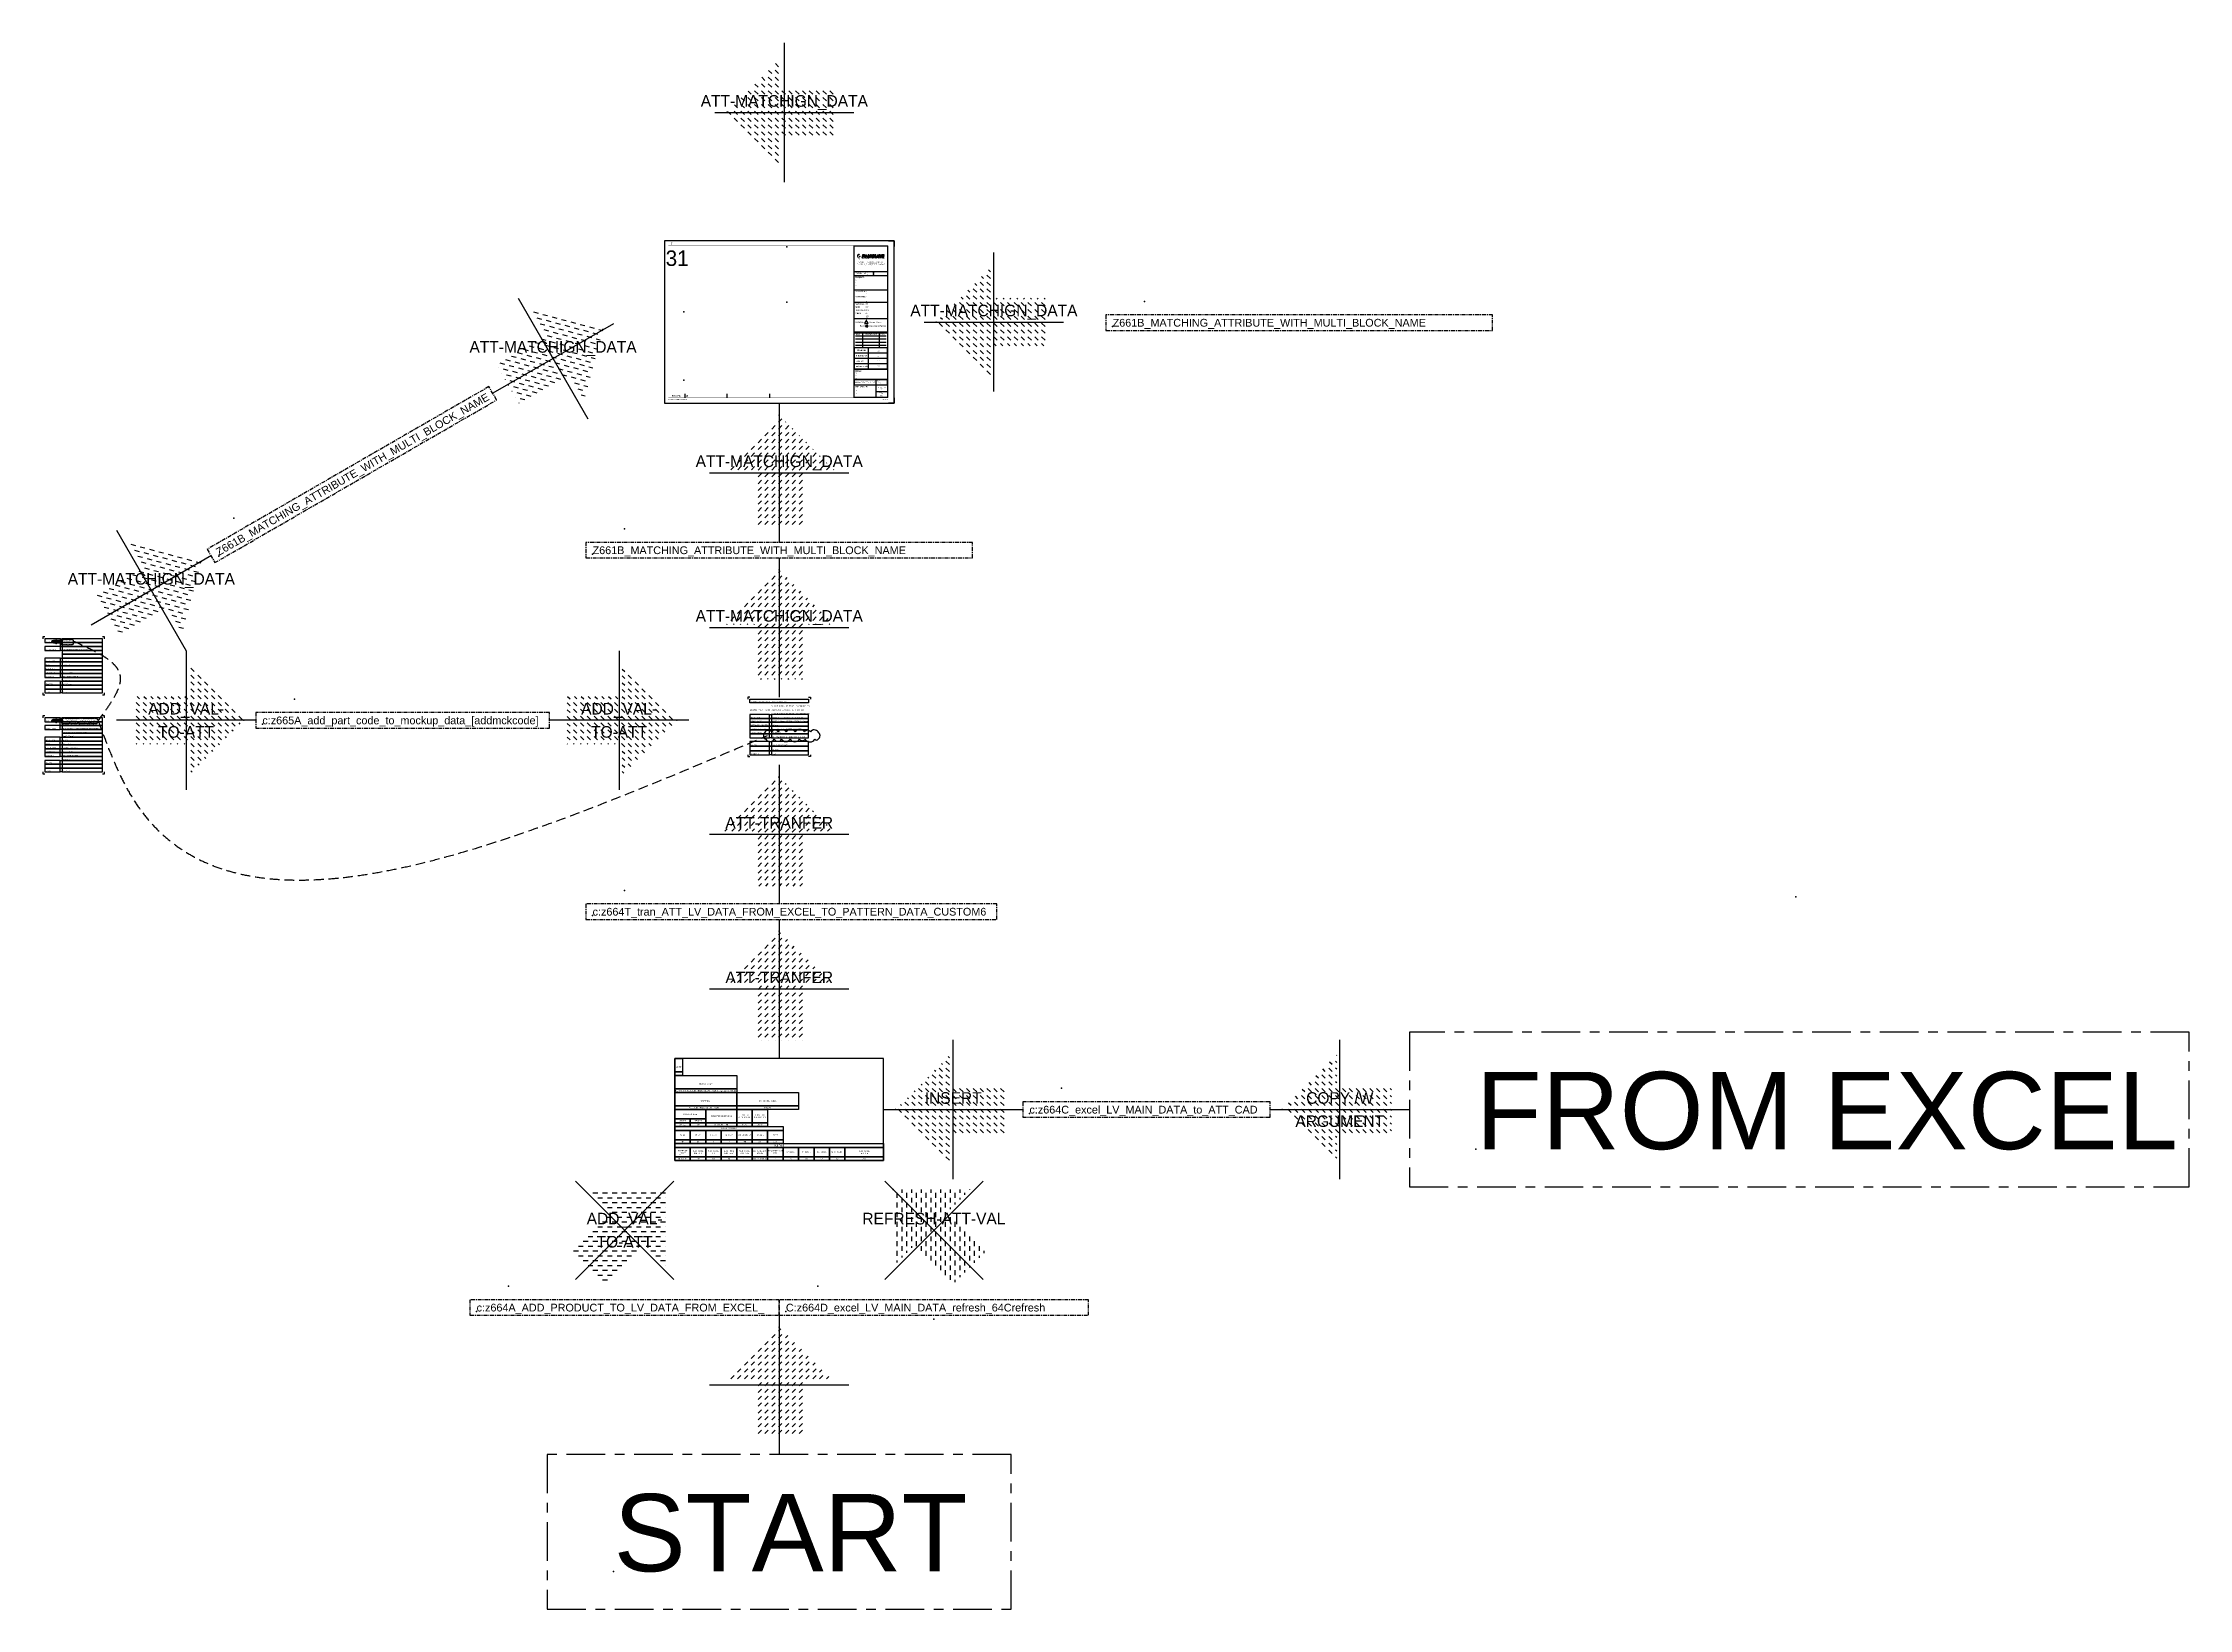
# Model space of a CAD drawing. Header units: millimetres. Extents: x -244126 to 368105, y -173968 to 259060.
# Drawn here: x 232256 to 246135, y 108246 to 118374 of the extents above; entities that cross this region are included whole.
import ezdxf
from ezdxf.enums import TextEntityAlignment as Align

# ---------------------------------------------------------------- set-up
doc = ezdxf.new("R2010")
doc.units = ezdxf.units.MM
doc.header["$MEASUREMENT"] = 0
for name, pattern in [('005_GG_TA_LINE', [13.75, 5, -1.25, 1.25, -1.25, 5]), ('BORDER2', [22.225, 6.35, -3.175, 6.35, -3.175, 0, -3.175]), ('HIDDEN', [9.525, 6.35, -3.175])]:
    doc.linetypes.add(name, pattern=pattern)
for name, color, linetype in [('000 - D I M 0.25', 6, 'Continuous'), ('000 - H A T C H', 8, 'Continuous'), ('000 - L I N E 0.1', 1, 'Continuous'), ('000 - SYMBOL CON', 1, 'Continuous'), ('000 - T E X T', 4, 'Continuous'), ('000 - TITLEBLOCK', 4, 'Continuous'), ('001 - ASCESSORIES', 1, 'Continuous'), ('002 - STRUCTURAL STEEL', 4, 'Continuous'), ('A04_TUBE SERIES', 7, 'Continuous'), ('FL-Support ii', 5, 'Continuous'), ('T E X T', 4, 'Continuous')]:
    doc.layers.add(name, color=color, linetype=linetype)
doc.styles.add('BROWALLIA', font='BrowalliaUPC.ttf')
doc.styles.add('century gothic111111', font='CordiaUPC.ttf')
doc.styles.add('Cetury Gothic', font='GOTHIC.TTF')
doc.styles.add('MtXpl_BrowalliaUPC', font='BrowalliaUPC.ttf')
doc.styles.add('MtXpl_Century_Gothic', font='GOTHICB.TTF')
doc.styles.add('MtXpl_Malgun_Gothic', font='malgunbd.ttf')
doc.styles.get("Standard").update_dxf_attribs({"font": 'arial.ttf'})
doc.styles.add('TA', font='Cordia New.ttf', dxfattribs={"height": 4.5})

# ---------------------------------------------------------------- blocks, each defined once
blk = doc.blocks.new('A$Cfd196da9')
at = {"color": 0, "linetype": 'ByBlock', "const_width": 0.1}
blk.add_lwpolyline([(-143.5, -98), (96.5, -98), (96.5, 99), (-143.5, 99)], close=True, dxfattribs=at)
blk = doc.blocks.new('NEW LOGO FAMELINE')
h = blk.add_hatch(color=3)
h.dxf.hatch_style = 1
h.set_gradient(color1=(51, 51, 51), color2=(132, 132, 132), tint=1, name='INVHEMISPHERICAL')
edge = h.paths.add_edge_path()
edge.add_spline(control_points=[(167, -151), (166, -150), (165, -148), (162, -143), (159, -137), (158, -131), (159, -124), (162, -119), (167, -112), (175, -107), (183, -104), (187, -103)], knot_values=[0, 0, 0, 0, 3.999368, 8.221458, 16.423435, 22.935826, 28.683381, 35.030362, 41.70231, 52.106571, 65.045306, 65.045306, 65.045306, 65.045306], degree=3, periodic=0)
edge.add_line((187, -103), (167, -94))
edge.add_spline(control_points=[(167, -94), (165, -95), (161, -97), (155, -102), (150, -108), (148, -114), (148, -121), (150, -129), (153, -136), (158, -142), (162, -147), (165, -150), (167, -151)], knot_values=[0, 0, 0, 0, 7.114643, 15.455222, 22.761373, 29.246418, 36.248595, 42.954952, 52.716962, 59.173886, 65.493194, 72.469008, 72.469008, 72.469008, 72.469008], degree=3, periodic=0)
edge = h.paths.add_edge_path(flags=16)
edge.add_spline(control_points=[(174, -106), (174, -106), (173, -106), (169, -105), (163, -106), (156, -107), (153, -109), (151, -110)], knot_values=[0, 0, 0, 0, 1.056476, 5.025479, 11.599149, 18.811417, 24.352285, 24.352285, 24.352285, 24.352285], degree=3, periodic=0)
edge.add_spline(control_points=[(151, -110), (151, -110), (151, -110), (152, -108), (152, -107), (154, -105), (155, -104), (157, -102), (158, -101), (160, -99), (161, -98), (163, -98), (163, -97), (165, -96), (166, -96), (167, -95), (167, -95), (167, -95)], knot_values=[0.636744, 0.636744, 0.636744, 0.636744, 1.528083, 1.528083, 5.150301, 5.150301, 9.845601, 9.845601, 15.15015, 15.15015, 17.802424, 17.802424, 20.454698, 20.454698, 23.491903, 23.491903, 24.373762, 24.373762, 24.373762, 24.373762], degree=3, periodic=0)
edge.add_line((167, -95), (183, -103))
edge.add_spline(control_points=[(183, -103), (182, -103), (182, -103), (179, -104), (176, -105), (174, -106)], knot_values=[3.151221, 3.151221, 3.151221, 3.151221, 5.963358, 5.963358, 12.618488, 12.618488, 12.618488, 12.618488], degree=3, periodic=0)
h = blk.add_hatch(color=253)
h.dxf.hatch_style = 1
edge = h.paths.add_edge_path()
edge.add_spline(control_points=[(167, -95), (167, -95), (167, -95), (166, -96), (165, -96), (163, -97), (163, -98), (161, -98), (160, -99), (158, -101), (157, -102), (155, -104), (154, -105), (152, -107), (152, -108), (151, -110), (151, -110), (151, -110)], knot_values=[0.636744, 0.636744, 0.636744, 0.636744, 1.518603, 1.518603, 4.555808, 4.555808, 7.208082, 7.208082, 9.860357, 9.860357, 15.164905, 15.164905, 19.860205, 19.860205, 23.482423, 23.482423, 24.373762, 24.373762, 24.373762, 24.373762], degree=3, periodic=0)
edge.add_spline(control_points=[(151, -110), (153, -109), (156, -107), (163, -106), (169, -105), (173, -106), (174, -106), (174, -106)], knot_values=[0, 0, 0, 0, 5.540868, 12.753135, 19.326806, 23.295809, 24.352285, 24.352285, 24.352285, 24.352285], degree=3, periodic=0)
edge.add_spline(control_points=[(174, -106), (176, -105), (179, -104), (182, -103), (182, -103), (183, -103)], knot_values=[3.151221, 3.151221, 3.151221, 3.151221, 9.806351, 9.806351, 12.618488, 12.618488, 12.618488, 12.618488], degree=3, periodic=0)
edge.add_line((183, -103), (167, -95))
edge = h.paths.add_edge_path()
edge.add_spline(control_points=[(179, -117), (179, -117), (179, -117), (178, -117), (177, -118), (176, -119), (175, -119), (174, -120), (174, -120), (172, -121), (171, -122), (169, -124), (168, -125), (167, -127), (167, -128), (166, -129), (166, -129), (166, -129)], knot_values=[0.636744, 0.636744, 0.636744, 0.636744, 1.518603, 1.518603, 4.555808, 4.555808, 7.208082, 7.208082, 9.860357, 9.860357, 15.164905, 15.164905, 19.860205, 19.860205, 23.482423, 23.482423, 24.373762, 24.373762, 24.373762, 24.373762], degree=3, periodic=0)
edge.add_spline(control_points=[(166, -129), (166, -129), (167, -129), (167, -129)], knot_values=[0, 0, 0, 0, 1.522018, 1.522018, 1.522018, 1.522018], degree=3, periodic=0)
edge.add_spline(control_points=[(167, -129), (168, -128), (168, -128), (169, -127)], knot_values=[1.522018, 1.522018, 1.522018, 1.522018, 4.566053, 4.566053, 4.566053, 4.566053], degree=3, periodic=0)
edge.add_spline(control_points=[(169, -127), (169, -127), (170, -127), (171, -127), (172, -126)], knot_values=[4.566053, 4.566053, 4.566053, 4.566053, 5.540868, 7.610089, 7.610089, 7.610089, 7.610089], degree=3, periodic=0)
edge.add_spline(control_points=[(172, -126), (172, -126), (173, -126), (174, -126)], knot_values=[7.610089, 7.610089, 7.610089, 7.610089, 10.654125, 10.654125, 10.654125, 10.654125], degree=3, periodic=0)
edge.add_spline(control_points=[(174, -126), (175, -126), (176, -126), (177, -126), (178, -126)], knot_values=[10.654125, 10.654125, 10.654125, 10.654125, 12.753135, 15.220178, 15.220178, 15.220178, 15.220178], degree=3, periodic=0)
edge.add_spline(control_points=[(178, -126), (179, -125), (180, -125), (181, -125), (182, -125)], knot_values=[15.220178, 15.220178, 15.220178, 15.220178, 19.326806, 19.786231, 19.786231, 19.786231, 19.786231], degree=3, periodic=0)
edge.add_spline(control_points=[(182, -125), (182, -125), (183, -125), (183, -126)], knot_values=[19.786231, 19.786231, 19.786231, 19.786231, 22.069258, 22.069258, 22.069258, 22.069258], degree=3, periodic=0)
edge.add_spline(control_points=[(183, -126), (184, -126), (184, -126), (185, -126), (185, -126)], knot_values=[22.069258, 22.069258, 22.069258, 22.069258, 23.295809, 23.591276, 23.591276, 23.591276, 23.591276], degree=3, periodic=0)
edge.add_spline(control_points=[(185, -126), (185, -126), (185, -126), (185, -126)], knot_values=[23.591276, 23.591276, 23.591276, 23.591276, 24.352285, 24.352285, 24.352285, 24.352285], degree=3, periodic=0)
edge.add_spline(control_points=[(185, -126), (187, -125), (189, -124), (191, -124), (192, -123), (193, -123)], knot_values=[3.151221, 3.151221, 3.151221, 3.151221, 9.806351, 9.806351, 12.618488, 12.618488, 12.618488, 12.618488], degree=3, periodic=0)
edge.add_line((193, -123), (179, -117))
h = blk.add_hatch(color=3)
h.dxf.hatch_style = 1
h.set_gradient(color1=(51, 51, 51), color2=(132, 132, 132), tint=1, name='INVHEMISPHERICAL')
edge = h.paths.add_edge_path()
edge.add_spline(control_points=[(179, -163), (178, -162), (177, -160), (175, -156), (173, -152), (172, -146), (173, -141), (175, -136), (179, -131), (186, -126), (192, -124), (195, -123)], knot_values=[0, 0, 0, 0, 3.28902, 6.761203, 13.506384, 18.862075, 23.588778, 28.808439, 34.295348, 42.851654, 53.492273, 53.492273, 53.492273, 53.492273], degree=3, periodic=0)
edge.add_line((195, -123), (179, -116))
edge.add_spline(control_points=[(179, -116), (178, -116), (174, -118), (169, -122), (165, -127), (163, -133), (163, -138), (165, -145), (168, -150), (172, -155), (175, -159), (178, -162), (179, -163)], knot_values=[0, 0, 0, 0, 5.850974, 12.71014, 18.718608, 24.051811, 29.810295, 35.325501, 43.35363, 48.663707, 53.86061, 59.597414, 59.597414, 59.597414, 59.597414], degree=3, periodic=0)
edge = h.paths.add_edge_path(flags=16)
edge.add_spline(control_points=[(172, -126), (171, -127), (170, -127), (169, -127), (169, -127)], knot_values=[4.566053, 4.566053, 4.566053, 4.566053, 6.635274, 7.610089, 7.610089, 7.610089, 7.610089], degree=3, periodic=0)
edge.add_spline(control_points=[(169, -127), (168, -128), (168, -128), (167, -129)], knot_values=[1.522018, 1.522018, 1.522018, 1.522018, 4.566053, 4.566053, 4.566053, 4.566053], degree=3, periodic=0)
edge.add_spline(control_points=[(167, -129), (167, -129), (166, -129), (166, -129)], knot_values=[0, 0, 0, 0, 1.522018, 1.522018, 1.522018, 1.522018], degree=3, periodic=0)
edge.add_spline(control_points=[(166, -129), (166, -129), (166, -129), (167, -128), (167, -127), (168, -125), (169, -124), (171, -122), (172, -121), (174, -120), (174, -120), (175, -119), (176, -119), (177, -118), (178, -117), (179, -117), (179, -117), (179, -117)], knot_values=[0.636744, 0.636744, 0.636744, 0.636744, 1.528083, 1.528083, 5.150301, 5.150301, 9.845601, 9.845601, 15.15015, 15.15015, 17.802424, 17.802424, 20.454698, 20.454698, 23.491903, 23.491903, 24.373762, 24.373762, 24.373762, 24.373762], degree=3, periodic=0)
edge.add_line((179, -117), (193, -123))
edge.add_spline(control_points=[(193, -123), (192, -123), (191, -124), (189, -124), (187, -125), (185, -126)], knot_values=[3.151221, 3.151221, 3.151221, 3.151221, 5.963358, 5.963358, 12.618488, 12.618488, 12.618488, 12.618488], degree=3, periodic=0)
edge.add_spline(control_points=[(185, -126), (185, -126), (185, -126), (185, -126)], knot_values=[23.591276, 23.591276, 23.591276, 23.591276, 24.352285, 24.352285, 24.352285, 24.352285], degree=3, periodic=0)
edge.add_spline(control_points=[(185, -126), (185, -126), (184, -126), (184, -126), (183, -126)], knot_values=[22.069258, 22.069258, 22.069258, 22.069258, 22.364725, 23.591276, 23.591276, 23.591276, 23.591276], degree=3, periodic=0)
edge.add_spline(control_points=[(183, -126), (183, -125), (182, -125), (182, -125)], knot_values=[19.786231, 19.786231, 19.786231, 19.786231, 22.069258, 22.069258, 22.069258, 22.069258], degree=3, periodic=0)
edge.add_spline(control_points=[(182, -125), (181, -125), (180, -125), (179, -125), (178, -126)], knot_values=[15.220178, 15.220178, 15.220178, 15.220178, 15.679604, 19.786231, 19.786231, 19.786231, 19.786231], degree=3, periodic=0)
edge.add_spline(control_points=[(178, -126), (177, -126), (176, -126), (175, -126), (174, -126)], knot_values=[10.654125, 10.654125, 10.654125, 10.654125, 13.121167, 15.220178, 15.220178, 15.220178, 15.220178], degree=3, periodic=0)
edge.add_spline(control_points=[(174, -126), (173, -126), (172, -126), (172, -126)], knot_values=[7.610089, 7.610089, 7.610089, 7.610089, 10.654125, 10.654125, 10.654125, 10.654125], degree=3, periodic=0)
blk = doc.blocks.new('*U1676')
h = blk.add_hatch(color=3)
h.dxf.hatch_style = 1
h.paths.add_polyline_path([(1277, 943), (1282, 943), (1283, 949), (1291, 949), (1291, 952), (1284, 952), (1284, 956), (1293, 956), (1293, 959), (1281, 959)])
h.paths.add_polyline_path([(1289, 943), (1294, 943), (1303, 956), (1306, 943), (1311, 943), (1306, 959), (1301, 959)])
h.paths.add_polyline_path([(1320, 956), (1323, 943), (1327, 943), (1335, 956), (1333, 943), (1337, 943), (1340, 959), (1333, 959), (1326, 947), (1324, 959), (1317, 959), (1313, 943), (1317, 943)])
h.paths.add_polyline_path([(1342, 943), (1355, 943), (1356, 946), (1347, 946), (1348, 950), (1356, 950), (1357, 953), (1348, 953), (1349, 956), (1358, 956), (1359, 959), (1345, 959)])
h.paths.add_polyline_path([(1360, 943), (1373, 943), (1374, 946), (1365, 946), (1367, 959), (1363, 959)])
h.paths.add_polyline_path([(1375, 943), (1380, 943), (1383, 959), (1379, 959)])
h.paths.add_polyline_path([(1383, 943), (1388, 943), (1390, 954), (1395, 943), (1401, 943), (1404, 959), (1400, 959), (1398, 947), (1393, 959), (1387, 959)])
h.paths.add_polyline_path([(1405, 943), (1419, 943), (1419, 946), (1410, 946), (1411, 950), (1419, 950), (1420, 953), (1412, 953), (1412, 956), (1421, 956), (1422, 959), (1408, 959)])
h = blk.add_hatch(color=150)
h.dxf.hatch_style = 1
h.paths.add_polyline_path([(1306, 537), (1303, 532), (1309, 532)])
at = {"layer": 'FL-Support ii'}
blk.add_hatch(color=1, dxfattribs=at).paths.add_polyline_path([(1309, 501), (1309, 507), (1317, 499), (1309, 490), (1309, 496), (1300, 496), (1300, 501)])
at = {"color": 3, "linetype": 'Continuous'}
for p, q in [((1225, 853), (1445, 853)), ((1225, 733), (1445, 733)), ((1445, 652), (1225, 652)), ((1445, 652), (1225, 652)), ((1445, 546), (1225, 546)), ((1236, 436), (1434, 436)), ((1280, 456), (1280, 359)), ((1388, 456), (1388, 359)), ((1318, 359), (1318, 327)), ((1318, 324), (1318, 292)), ((1318, 289), (1318, 257)), ((1318, 255), (1318, 223)), ((1368, 151), (1368, 119)), ((1368, 119), (1368, 37)), ((1368, 77), (1442, 77))]:
    blk.add_line(p, q, dxfattribs=at)
at = {"color": 8, "linetype": 'Continuous'}
for p, q in [((1236, 459), (1434, 459)), ((1236, 416), (1434, 416)), ((1236, 396), (1434, 396)), ((1236, 376), (1434, 376))]:
    blk.add_line(p, q, dxfattribs=at)
at = {"color": 3}
for points in [[(1293, 959), (1281, 959), (1277, 943), (1282, 943), (1283, 949), (1291, 949), (1291, 952), (1284, 952), (1284, 956), (1293, 956), (1293, 959)], [(1289, 943), (1301, 959), (1306, 959), (1311, 943), (1306, 943), (1303, 956), (1294, 943), (1289, 943)], [(1313, 943), (1317, 943), (1320, 956), (1323, 943), (1327, 943), (1335, 956), (1333, 943), (1337, 943), (1340, 959), (1333, 959), (1326, 947), (1324, 959), (1317, 959), (1313, 943)], [(1367, 959), (1363, 959), (1360, 943), (1373, 943), (1374, 946), (1365, 946), (1367, 959)], [(1379, 959), (1383, 959), (1380, 943), (1375, 943), (1379, 959)], [(1383, 943), (1388, 943), (1390, 954), (1395, 943), (1401, 943), (1404, 959), (1400, 959), (1398, 947), (1393, 959), (1387, 959), (1383, 943)]]:
    blk.add_lwpolyline(points, dxfattribs=at)
for points in [[(1349, 956), (1358, 956), (1359, 959), (1345, 959), (1342, 943), (1355, 943), (1356, 946), (1347, 946), (1348, 950), (1356, 950), (1357, 953), (1348, 953)], [(1412, 956), (1421, 956), (1422, 959), (1408, 959), (1405, 943), (1419, 943), (1419, 946), (1410, 946), (1411, 950), (1419, 950), (1420, 953), (1412, 953)]]:
    blk.add_lwpolyline(points, close=True, dxfattribs=at)
at = {"color": 3, "linetype": 'Continuous'}
for points in [[(1442, 827), (1442, 825), (1228, 825), (1228, 827)], [(1442, 456), (1442, 459), (1228, 459), (1228, 456)], [(1442, 327), (1442, 359), (1228, 359), (1228, 327)], [(1442, 292), (1442, 324), (1228, 324), (1228, 292)], [(1442, 257), (1442, 289), (1228, 289), (1228, 257)], [(1442, 223), (1442, 255), (1228, 255), (1228, 223)], [(1442, 220), (1442, 154), (1228, 154), (1228, 220)], [(1442, 119), (1442, 151), (1228, 151), (1228, 119)], [(1442, 119), (1442, 37), (1228, 37), (1228, 119)]]:
    blk.add_lwpolyline(points, close=True, dxfattribs=at)
at = {"color": 150, "linetype": 'HIDDEN', "ltscale": 0.1}
blk.add_lwpolyline([(1293, 516), (1318, 516), (1306, 537), (1293, 516)], dxfattribs=at)
for p in [(792, 1012), (1353, 844), (1353, 835), (792, 653)]:
    blk.add_point(p)
at = {"linetype": '005_GG_TA_LINE'}
for p in [(125, 592), (125, 150)]:
    blk.add_point(p, dxfattribs=at)
at = {"layer": '000 - L I N E 0.1', "color": 21, "linetype": 'Continuous'}
for points in [[(36, 1050), (0, 1050), (0, 1014)], [(1449, 1050), (1485, 1050), (1485, 1014)], [(0, 36), (0, 0), (36, 0)], [(1485, 36), (1485, 0), (1449, 0)]]:
    blk.add_lwpolyline(points, dxfattribs=at)
at = {"layer": '000 - T E X T', "color": 3}
for p, q in [((131, 60), (131, 35)), ((406, 35), (406, 60)), ((681, 35), (681, 60))]:
    blk.add_line(p, q, dxfattribs=at)
at = {"layer": '000 - T E X T', "color": 3, "const_width": 0.5}
blk.add_lwpolyline([(1445, 35), (1225, 35), (1225, 1020), (1445, 1020)], close=True, dxfattribs=at)
at = {"layer": '000 - T E X T', "color": 3}
blk.add_lwpolyline([(1442, 37), (1228, 37), (1228, 1017), (1442, 1017)], close=True, dxfattribs=at)
at = {"layer": '000 - T E X T', "color": 3, "const_width": 0.5}
blk.add_lwpolyline([(25, 60), (1225, 60)], dxfattribs=at)
at = {"layer": '000 - TITLEBLOCK', "color": 250}
blk.add_lwpolyline([(0, 0), (1485, 0), (1485, 1050), (0, 1050)], close=True, dxfattribs=at)
at = {"layer": 'FL-Support ii', "color": 5}
blk.add_lwpolyline([(1309, 490), (1317, 499), (1309, 507), (1309, 501), (1300, 501), (1300, 496), (1309, 496)], close=True, dxfattribs=at)
at = {"color": 3, "xscale": 0.594778572591873, "yscale": 0.594778572591873, "zscale": 0.594778572591873}
blk.add_blockref('NEW LOGO FAMELINE', (1157, 1024), dxfattribs=at)
at = {"layer": '000 - T E X T', "color": 3, "xscale": 5, "yscale": 5, "zscale": 5}
blk.add_blockref('A$Cfd196da9', (742, 525), dxfattribs=at)
at = {"color": 4, "style": 'Cetury Gothic'}
blk.add_text(' 1:', height=6.25, dxfattribs=at).set_placement((1421, 22))
at = {"color": 2, "attachment_point": 1, "style": 'Cetury Gothic'}
for s, width, insert, char_height in [('{\\f@Meiryo UI|b1|i1|c0|p34;\\T1.1;GROUP}', 56.3, (1277, 941), 8.92), ('{\\fArial Black|b0|i1|c0|p34;\\T1.2;ALWAYS BEYOND}', 91.27, (1343, 939), 4.76)]:
    blk.add_mtext_dynamic_manual_height_columns(s, width=width, gutter_width=14.9, heights=[0], dxfattribs=dict(at, insert=insert, char_height=char_height))
at = {"color": 4, "insert": (48, 53), "char_height": 10, "width": 570.62, "attachment_point": 1, "style": 'BROWALLIA'}
blk.add_mtext('{\\fCentury Gothic|b0|i0|c0|p34;REMARK}', dxfattribs=at)
at = {"color": 4, "style": 'TA'}
blk.add_attdef('PAPER_SIZE', text='', height=6.25, dxfattribs=at).set_placement((1421, 25), align=Align.MIDDLE_RIGHT)
blk.add_attdef('SCALE_SIZE', text='', height=6.25, dxfattribs=at).set_placement((1434, 25), align=Align.MIDDLE_LEFT)
at = {"layer": '000 - D I M 0.25', "color": 2, "insert": (1297, 505), "char_height": 10, "width": 335.57, "attachment_point": 3, "style": 'BROWALLIA'}
blk.add_mtext('{\\fBrowalliaUPC|b1|i0|c222|p34;Paint}', dxfattribs=at)
at = {"layer": '000 - H A T C H', "color": 4, "insert": (27, 28), "char_height": 6.36, "attachment_point": 1, "style": 'century gothic111111'}
blk.add_mtext('FM-B2-DE-06/Rev.0/10-06-56', dxfattribs=at)
at = {"layer": '000 - T E X T', "linetype": '005_GG_TA_LINE', "insert": (1267, 139), "char_height": 6.72, "attachment_point": 1, "style": 'Cetury Gothic'}
blk.add_mtext(' 06/10/ 2023 - 15:12:43 ', dxfattribs=at)
at = {"layer": '000 - T E X T', "color": 250, "style": 'TA'}
for tag, height, p in [('SC', 100, (8, 938)), ('SUPERLINK', 5, (43, 1039)), ('NAMEFILE', 5, (43, 1029))]:
    blk.add_attdef(tag, text='', height=height, dxfattribs=at).set_placement(p, align=Align.MIDDLE_LEFT)
at = {"layer": '000 - T E X T', "color": 4, "style": 'TA'}
for tag, height, p in [('NAME_JOB_1', 5, (1309, 846)), ('NAME_JOB_2', 5, (1309, 835)), ('NAME_PROJECT_1', 7.5, (1235, 797)), ('NAME_PROJECT_2', 7.5, (1235, 779)), ('NAME_PROJECT_3', 7.5, (1235, 760)), ('CODE_VALUE_1', 4.75, (1303, 723)), ('CODE_VALUE_2', 4.75, (1303, 708)), ('PART_NAME_VALUE_1', 4.75, (1303, 690)), ('PART_NAME_VALUE_2', 4.75, (1303, 675)), ('PART_NAME_VALUE_3', 4.75, (1303, 660)), ('SPEC_VALUE', 9, (1305, 622)), ('THICKNESS_VALUE', 9, (1305, 601)), ('MATTERIAL_VALUE_1', 9, (1305, 642)), ('COATING_VALUE_1', 9, (1305, 581)), ('COATING_VALUE_2', 9, (1305, 561)), ('NAME_TITLE_1', 6, (1236, 194)), ('NAME_TITLE_2', 6, (1236, 177)), ('NAME_TITLE_3', 6, (1236, 161)), ('DRAWING_NO1', 6, (1237, 82)), ('DRAWING_NO2', 6, (1237, 62))]:
    blk.add_attdef(tag, text='', height=height, dxfattribs=at).set_placement(p, align=Align.MIDDLE_LEFT)
for tag, p in [('NAME_DESIGNER', (1384, 273)), ('NAME_CHECKED', (1384, 306)), ('NAME_DAFT', (1384, 341)), ('NAME_DESIGN_MGR', (1384, 238))]:
    blk.add_attdef(tag, text='', height=9, dxfattribs=at).set_placement(p, align=Align.MIDDLE_CENTER)
for tag, p, height in [('NAME_REMARK', (138, 43), 10), ('REV', (1384, 126), 9.38)]:
    blk.add_attdef(tag, p, '', height=height, dxfattribs=at)
at = {"layer": '000 - T E X T', "color": 4, "style": 'Cetury Gothic'}
for tag, p in [('TOTAL_SHEET_NO.', (1402, 44)), ('SHEET_NO.', (1404, 85))]:
    blk.add_attdef(tag, text='', height=9, dxfattribs=at).set_placement(p, align=Align.CENTER)
at = {"layer": 'T E X T', "color": 4, "linetype": '005_GG_TA_LINE'}
for s, height, style, p in [('W/O N0. :', 7.5, 'MtXpl_Malgun_Gothic', (1235, 837)), ('ARE  PROPERTY  OF  FAMELINE  PRODUCTS  CO.,LTD.', 5, 'Cetury Gothic', (1246, 902)), (' CANNOT   USED   WITHOUT   THEIR   PERMISSION', 5, 'Cetury Gothic', (1254, 893)), (' WARNING :         ALL  DESIGN  AND  DRAWING', 5, 'Cetury Gothic', (1255, 910)), ('XX', 8, 'Cetury Gothic', (1289, 836)), ('PROJECT :', 10, 'MtXpl_Malgun_Gothic', (1234, 810)), ('PART CODE :', 8, 'MtXpl_Century_Gothic', (1235, 719)), ('PART NAME :', 8, 'MtXpl_Century_Gothic', (1235, 685)), ('MATERIAL', 8, 'MtXpl_Century_Gothic', (1235, 638)), ('SPEC', 8, 'MtXpl_Century_Gothic', (1236, 618)), ('THICKNESS', 8, 'MtXpl_Century_Gothic', (1236, 598)), ('FINISH', 8, 'MtXpl_Century_Gothic', (1235, 577)), (':', 8, 'MtXpl_Century_Gothic', (1300, 638)), (':', 8, 'MtXpl_Century_Gothic', (1300, 618)), (':', 8, 'MtXpl_Century_Gothic', (1300, 598)), (':', 8, 'MtXpl_Century_Gothic', (1300, 577)), ('SYMBOL :', 8, 'MtXpl_Century_Gothic', (1236, 520)), ('REV.', 8, 'MtXpl_Century_Gothic', (1239, 443)), ('DESCRIPTION', 8, 'MtXpl_Century_Gothic', (1299, 443)), ('Direction of Painted', 8, 'MtXpl_Century_Gothic', (1327, 496)), ('Special  Check', 8, 'MtXpl_Century_Gothic', (1327, 520)), ('DATE', 8, 'MtXpl_Century_Gothic', (1398, 443)), ('CHECKED BY', 8, 'MtXpl_Century_Gothic', (1238, 304)), ('DRAWN BY', 8, 'MtXpl_Century_Gothic', (1244, 338)), ('TITLE :', 10, 'MtXpl_Malgun_Gothic', (1234, 203)), ('DATE :', 8, 'MtXpl_Century_Gothic', (1234, 132)), ('CDE/DSM', 8, 'MtXpl_Century_Gothic', (1239, 268)), ('PROJECT MGR.', 8, 'MtXpl_Century_Gothic', (1238, 234)), ('REV.', 6, 'Cetury Gothic', (1373, 141)), ('PART DWG. No. :', 8, 'MtXpl_Century_Gothic', (1234, 104)), ('SHEET No.', 7, 'Cetury Gothic', (1382, 99)), ('TOTAL', 7, 'Cetury Gothic', (1389, 61))]:
    blk.add_text(s, height=height, dxfattribs=dict(at, style=style)).set_placement(p)
at = {"layer": 'T E X T', "color": 150, "insert": (1301, 526), "char_height": 6.4, "attachment_point": 1, "style": 'Cetury Gothic'}
blk.add_mtext('{\\fCentury Gothic|b1|i0|c0|p34;SC}', dxfattribs=at)
blk = doc.blocks.new('*U560')
at = {"layer": '002 - STRUCTURAL STEEL', "color": 0, "linetype": 'ByBlock'}
blk.add_lwpolyline([(0, 5), (10, 5), (10, 0), (0, 0)], close=True, dxfattribs=at)
blk = doc.blocks.new('*U561')
at = {"layer": '002 - STRUCTURAL STEEL', "color": 0, "linetype": 'ByBlock'}
blk.add_lwpolyline([(0, 17), (10, 17), (10, 0), (0, 0)], close=True, dxfattribs=at)
blk = doc.blocks.new('*U567')
at = {"layer": '002 - STRUCTURAL STEEL', "color": 0, "linetype": 'ByBlock'}
blk.add_lwpolyline([(0, 17), (80, 17), (80, 0), (0, 0)], close=True, dxfattribs=at)
blk = doc.blocks.new('*U4911')
at = {"layer": '002 - STRUCTURAL STEEL', "color": 0, "linetype": 'ByBlock'}
blk.add_lwpolyline([(0, 5), (80, 5), (80, 0), (0, 0)], close=True, dxfattribs=at)
blk = doc.blocks.new('*U568')
at = {"layer": '002 - STRUCTURAL STEEL', "color": 0, "linetype": 'ByBlock'}
blk.add_lwpolyline([(0, 12), (40, 12), (40, 0), (0, 0)], close=True, dxfattribs=at)
blk = doc.blocks.new('*U4914')
at = {"layer": '002 - STRUCTURAL STEEL', "color": 0, "linetype": 'ByBlock'}
blk.add_lwpolyline([(0, 5), (20, 5), (20, 0), (0, 0)], close=True, dxfattribs=at)
blk = doc.blocks.new('*U3045')
at = {"layer": '002 - STRUCTURAL STEEL', "color": 0, "linetype": 'ByBlock'}
blk.add_lwpolyline([(0, 17), (40, 17), (40, 0), (0, 0)], close=True, dxfattribs=at)
blk = doc.blocks.new('*U3044')
at = {"layer": '002 - STRUCTURAL STEEL', "color": 0, "linetype": 'ByBlock'}
blk.add_lwpolyline([(0, 17), (20, 17), (20, 0), (0, 0)], close=True, dxfattribs=at)
blk = doc.blocks.new('*U562')
at = {"layer": '002 - STRUCTURAL STEEL', "color": 0, "linetype": 'ByBlock'}
blk.add_lwpolyline([(0, 12), (20, 12), (20, 0), (0, 0)], close=True, dxfattribs=at)
blk = doc.blocks.new('*U563')
at = {"layer": '002 - STRUCTURAL STEEL', "color": 0, "linetype": 'ByBlock'}
blk.add_lwpolyline([(0, 12), (20, 12), (20, 0), (0, 0)], close=True, dxfattribs=at)
blk = doc.blocks.new('*U564')
at = {"layer": '002 - STRUCTURAL STEEL', "color": 0, "linetype": 'ByBlock'}
blk.add_lwpolyline([(0, 12), (20, 12), (20, 0), (0, 0)], close=True, dxfattribs=at)
blk = doc.blocks.new('*U565')
at = {"layer": '002 - STRUCTURAL STEEL', "color": 0, "linetype": 'ByBlock'}
blk.add_lwpolyline([(0, 5), (270, 5), (270, 0), (0, 0)], close=True, dxfattribs=at)
blk = doc.blocks.new('*U566')
at = {"layer": '002 - STRUCTURAL STEEL', "color": 0, "linetype": 'ByBlock'}
blk.add_lwpolyline([(0, 12), (20, 12), (20, 0), (0, 0)], close=True, dxfattribs=at)
blk = doc.blocks.new('*U570')
at = {"layer": '002 - STRUCTURAL STEEL', "color": 0, "linetype": 'ByBlock'}
blk.add_lwpolyline([(0, 12), (20, 12), (20, 0), (0, 0)], close=True, dxfattribs=at)
blk = doc.blocks.new('*U571')
at = {"layer": '002 - STRUCTURAL STEEL', "color": 0, "linetype": 'ByBlock'}
blk.add_lwpolyline([(0, 12), (20, 12), (20, 0), (0, 0)], close=True, dxfattribs=at)
blk = doc.blocks.new('*U572')
at = {"layer": '002 - STRUCTURAL STEEL', "color": 0, "linetype": 'ByBlock'}
blk.add_lwpolyline([(0, 12), (20, 12), (20, 0), (0, 0)], close=True, dxfattribs=at)
blk = doc.blocks.new('*U573')
at = {"layer": '002 - STRUCTURAL STEEL', "color": 0, "linetype": 'ByBlock'}
blk.add_lwpolyline([(0, 12), (20, 12), (20, 0), (0, 0)], close=True, dxfattribs=at)
blk = doc.blocks.new('*U574')
at = {"layer": '002 - STRUCTURAL STEEL', "color": 0, "linetype": 'ByBlock'}
blk.add_lwpolyline([(0, 12), (20, 12), (20, 0), (0, 0)], close=True, dxfattribs=at)
blk = doc.blocks.new('*U575')
at = {"layer": '002 - STRUCTURAL STEEL', "color": 0, "linetype": 'ByBlock'}
blk.add_lwpolyline([(0, 12), (50, 12), (50, 0), (0, 0)], close=True, dxfattribs=at)
blk = doc.blocks.new('*U4913')
at = {"layer": '002 - STRUCTURAL STEEL', "color": 0, "linetype": 'ByBlock'}
blk.add_lwpolyline([(0, 5), (40, 5), (40, 0), (0, 0)], close=True, dxfattribs=at)
blk = doc.blocks.new('*U569')
at = {"layer": '002 - STRUCTURAL STEEL', "color": 0, "linetype": 'ByBlock'}
blk.add_lwpolyline([(0, 5), (50, 5), (50, 0), (0, 0)], close=True, dxfattribs=at)
blk = doc.blocks.new('*U556')
at = {"layer": '002 - STRUCTURAL STEEL', "color": 0, "linetype": 'ByBlock'}
blk.add_lwpolyline([(0, 12), (20, 12), (20, 0), (0, 0)], close=True, dxfattribs=at)
blk = doc.blocks.new('*U557')
at = {"layer": '002 - STRUCTURAL STEEL', "color": 0, "linetype": 'ByBlock'}
blk.add_lwpolyline([(0, 12), (20, 12), (20, 0), (0, 0)], close=True, dxfattribs=at)
blk = doc.blocks.new('*U558')
at = {"layer": '002 - STRUCTURAL STEEL', "color": 0, "linetype": 'ByBlock'}
blk.add_lwpolyline([(0, 12), (20, 12), (20, 0), (0, 0)], close=True, dxfattribs=at)
blk = doc.blocks.new('*U559')
at = {"layer": '002 - STRUCTURAL STEEL', "color": 0, "linetype": 'ByBlock'}
blk.add_lwpolyline([(0, 12), (20, 12), (20, 0), (0, 0)], close=True, dxfattribs=at)
blk = doc.blocks.new('*U550')
at = {"layer": '002 - STRUCTURAL STEEL', "color": 0, "linetype": 'ByBlock'}
blk.add_lwpolyline([(0, 12), (20, 12), (20, 0), (0, 0)], close=True, dxfattribs=at)
blk = doc.blocks.new('*U551')
at = {"layer": '002 - STRUCTURAL STEEL', "color": 0, "linetype": 'ByBlock'}
blk.add_lwpolyline([(0, 12), (20, 12), (20, 0), (0, 0)], close=True, dxfattribs=at)
blk = doc.blocks.new('*U552')
at = {"layer": '002 - STRUCTURAL STEEL', "color": 0, "linetype": 'ByBlock'}
blk.add_lwpolyline([(0, 12), (20, 12), (20, 0), (0, 0)], close=True, dxfattribs=at)
blk = doc.blocks.new('*U553')
at = {"layer": '002 - STRUCTURAL STEEL', "color": 0, "linetype": 'ByBlock'}
blk.add_lwpolyline([(0, 12), (20, 12), (20, 0), (0, 0)], close=True, dxfattribs=at)
blk = doc.blocks.new('*U554')
at = {"layer": '002 - STRUCTURAL STEEL', "color": 0, "linetype": 'ByBlock'}
blk.add_lwpolyline([(0, 12), (20, 12), (20, 0), (0, 0)], close=True, dxfattribs=at)
blk = doc.blocks.new('*U555')
at = {"layer": '002 - STRUCTURAL STEEL', "color": 0, "linetype": 'ByBlock'}
blk.add_lwpolyline([(0, 5), (140, 5), (140, 0), (0, 0)], close=True, dxfattribs=at)
blk = doc.blocks.new('LV_DATA_FROM_EXCEl')
at = {"color": 0}
for name, p in [('*U561', (0, 115)), ('*U560', (0, 110)), ('*U567', (0, 93)), ('*U4911', (0, 88)), ('*U567', (0, 71)), ('*U567', (80, 71)), ('*U4911', (0, 66)), ('*U568', (0, 54)), ('*U3045', (40, 49)), ('*U4911', (80, 66)), ('*U3044', (80, 49)), ('*U3044', (100, 49)), ('*U4914', (0, 49)), ('*U4914', (0, 44)), ('*U555', (0, 39)), ('*U556', (0, 27)), ('*U4914', (20, 49)), ('*U4914', (20, 44)), ('*U557', (20, 27)), ('*U4913', (40, 44)), ('*U558', (40, 27)), ('*U559', (60, 27)), ('*U4914', (80, 44)), ('*U550', (80, 27)), ('*U4914', (100, 44)), ('*U551', (100, 27)), ('*U552', (120, 27)), ('*U4914', (0, 22)), ('*U565', (0, 17)), ('*U554', (0, 5)), ('*U4914', (0, 0)), ('*U4914', (20, 22)), ('*U553', (20, 5)), ('*U4914', (20, 0)), ('*U4914', (40, 22)), ('*U562', (40, 5)), ('*U4914', (40, 0)), ('*U4914', (60, 22)), ('*U563', (60, 5)), ('*U4914', (60, 0)), ('*U4914', (80, 22)), ('*U564', (80, 5)), ('*U4914', (80, 0)), ('*U4914', (100, 22)), ('*U566', (100, 5)), ('*U4914', (100, 0)), ('*U4914', (120, 22)), ('*U570', (120, 5)), ('*U4914', (120, 0)), ('*U571', (140, 5)), ('*U4914', (140, 0)), ('*U572', (160, 5)), ('*U4914', (160, 0)), ('*U573', (180, 5)), ('*U4914', (180, 0)), ('*U574', (200, 5)), ('*U4914', (200, 0)), ('*U575', (220, 5)), ('*U569', (220, 0))]:
    blk.add_blockref(name, p, dxfattribs=at)
at = {"color": 0, "style": 'TA'}
for s, p in [('MODE', (5, 121)), ('BLOCK_NAME', (40, 99))]:
    blk.add_text(s, height=1.8, dxfattribs=at).set_placement(p, align=Align.MIDDLE_CENTER)
at = {"color": 0}
for s, p in [('MOCKUP SIZE', (20, 60)), ('DIRECTION DISTANCE', (60, 57.5)), ('WIDTH', (10, 51.5)), ('HEIGHT', (30, 51.5))]:
    blk.add_text(s, height=1.8, dxfattribs=at).set_placement(p, align=Align.MIDDLE_CENTER)
at = {"color": 0, "char_height": 1.8, "width": 13.892, "attachment_point": 5, "style": 'TA'}
for s, insert in [('MATTERIAL', (40, 77)), ('MATTERIAL_CODE', (120, 77))]:
    blk.add_mtext(s, dxfattribs=dict(at, insert=insert))
at = {"color": 0, "char_height": 1.8, "attachment_point": 5}
for s, insert, width in [('EDGE TO CENTRIC.LV', (90, 57.5), 20), ('EDGE TO SURFACE.LV', (110, 57.5), 20), ('W_LV', (10, 33), 20), ('H_LV', (30, 33), 20), ('thk._LV', (50, 33), 20), ('LOUVERS_DATA', (70, 41.5), 140), ('QTY.LV', (70, 33), 20), ('DISTANCE_LV', (90, 33), 20), ('TOTAL_L', (110, 33), 20), ('AREA', (130, 33), 20), ('SUBFAME^J_TYPE', (10, 11), 20), ('SUB_FAME DIST.C-C', (30, 11), 20), ('SUB_TOTAL\\PC-C', (50, 11), 20), ('SUB_FAME DIST. E-C', (70, 11), 20), ('SUB_FAME DIST. C-E', (90, 11), 20), ('SUB_FAME DIST.\\PMODE', (110, 11), 20), ('SUB_FAME DIST.\\PQTY.', (130, 11), 20), ('SUB FAME', (135, 19.5), 200), ('W_SUBF.', (150, 11), 20), ('H_SUBF.', (170, 11), 20), ('thk._SUBF.', (190, 11), 20), ('QTY._SUBF.', (210, 11), 20), ('SUB_TOTAL\\PE-C-C-E', (245.2, 11), 49.648)]:
    blk.add_mtext(s, dxfattribs=dict(at, insert=insert, width=width))
at = {"style": 'TA'}
for tag, p in [('MODE_VALUE', (5, 112.5)), ('BLOCK_NAME_VALUE', (40, 90.5)), ('MATTERIAL_VALUE', (40, 68.5)), ('MATTERIAL_CODE_VALUE', (120, 68.5)), ('DIRECTION DISTANCE_VALUE', (60, 46.5)), ('EDGE TO CENTRIC.LV_VALUE', (90, 46.5)), ('EDGE TO SURFACE.LV_VALUE', (110, 46.5)), ('SUBFAME^J_TYPE_VALUE', (10, 2.5)), ('DISTANCE_LV_VALUE', (90, 24.5)), ('TOTAL_L_VALUE', (110, 24.5)), ('SUB_FAME_DIST._QTY._VALUE', (130, 2.5)), ('AREA_VALUE', (130, 24.5)), ('W_SUBF._VALUE', (150, 2.5)), ('H_SUBF._VALUE', (170, 2.5)), ('THK._SUBF._VALUE', (190, 2.5)), ('QTY._SUBF._VALUE', (210, 2.5)), ('SUB_TOTAL\\PE-C-C-E_VALUE', (245, 2.5))]:
    blk.add_attdef(tag, text='', height=1.8, dxfattribs=at).set_placement(p, align=Align.MIDDLE_CENTER)
at = {"color": 3, "style": 'TA'}
for tag, p in [('WIDTH_VALUE', (10, 46.5)), ('HEIGHT_VALUE', (30, 46.5)), ('W_LV_VALUE', (10, 24.5)), ('SUB_FAME DIST.C-C_VALUE', (30, 2.5)), ('H_LV_VALUE', (30, 24.5)), ('THK._LV_VALUE', (50, 24.5)), ('QTY.LV_VALUE', (70, 24.5))]:
    blk.add_attdef(tag, text='', height=1.8, dxfattribs=at).set_placement(p, align=Align.MIDDLE_CENTER)
at = {"style": 'TA', "flags": 8}
for tag, p in [('SUB_TOTAL\\PC-C_VALUE', (50, 2.5)), ('SUB_FAME DIST. E-C_VALUE', (70, 2.5)), ('SUB_FAME DIST. C-E_VALUE', (90, 2.5)), ('SUB_FAME DIST.\\PMODE_VALUE', (110, 2.5))]:
    blk.add_attdef(tag, text='', height=1.8, dxfattribs=at).set_placement(p, align=Align.MIDDLE_CENTER)
blk = doc.blocks.new('*U4699')
at = {"color": 0, "linetype": '005_GG_TA_LINE'}
blk.add_lwpolyline([(0, 0), (400, 0), (400, 20), (0, 20)], close=True, dxfattribs=at)
for p in [(50, 37.5), (8.6, 4.9)]:
    blk.add_point(p, dxfattribs=at)
blk.add_attdef('NAMEBLK', (8.6, 4.9), '', height=10, dxfattribs=at)
blk = doc.blocks.new('*U4701')
at = {"color": 0, "linetype": '005_GG_TA_LINE'}
blk.add_lwpolyline([(0, 0), (60, 0), (60, 20), (0, 20)], close=True, dxfattribs=at)
for p in [(50, 37.5), (8.58, 4.88)]:
    blk.add_point(p, dxfattribs=at)
blk.add_attdef('NAMEBLK', (8.58, 4.88), '', height=10, dxfattribs=at)
blk = doc.blocks.new('*U4705')
at = {"layer": 'Defpoints', "color": 250}
for points in [[(0, 2.5), (-2.5, 2.5), (-2.5, 0)], [(76, 2.5), (78.5, 2.5), (78.5, 0)], [(-2.5, -72), (-2.5, -74.5), (0, -74.5)], [(78.5, -72), (78.5, -74.5), (76, -74.5)]]:
    blk.add_lwpolyline(points, dxfattribs=at)
for points in [[(0, 0), (76, 0), (76, -5), (0, -5)], [(0, -25), (25.6, -25), (25.6, -20), (0, -20)], [(0, -30), (25.6, -30), (25.6, -25), (0, -25)], [(25.6, -20), (28.1, -20), (28.1, -25), (25.6, -25)], [(25.6, -25), (28.1, -25), (28.1, -30), (25.6, -30)], [(28.1, -25), (76, -25), (76, -20), (28.1, -20)], [(28.1, -30), (76, -30), (76, -25), (28.1, -25)], [(0, -35), (25.6, -35), (25.6, -30), (0, -30)], [(0, -40), (25.6, -40), (25.6, -35), (0, -35)], [(0, -45), (25.6, -45), (25.6, -40), (0, -40)], [(0, -50), (25.6, -50), (25.6, -45), (0, -45)], [(0, -61), (25.6, -61), (25.6, -55), (0, -55)], [(25.6, -30), (28.1, -30), (28.1, -35), (25.6, -35)], [(25.6, -35), (28.1, -35), (28.1, -40), (25.6, -40)], [(25.6, -40), (28.1, -40), (28.1, -45), (25.6, -45)], [(25.6, -45), (28.1, -45), (28.1, -50), (25.6, -50)], [(25.6, -55), (28.1, -55), (28.1, -61), (25.6, -61)], [(28.1, -35), (76, -35), (76, -30), (28.1, -30)], [(28.1, -40), (76, -40), (76, -35), (28.1, -35)], [(28.1, -45), (76, -45), (76, -40), (28.1, -40)], [(28.1, -50), (76, -50), (76, -45), (28.1, -45)], [(28.1, -61), (76, -61), (76, -55), (28.1, -55)], [(0, -67), (25.6, -67), (25.6, -61), (0, -61)], [(0, -72), (25.6, -72), (25.6, -67), (0, -67)], [(25.6, -61), (28.1, -61), (28.1, -67), (25.6, -67)], [(25.6, -67), (28.1, -67), (28.1, -72), (25.6, -72)], [(28.1, -67), (76, -67), (76, -61), (28.1, -61)], [(28.1, -72), (76, -72), (76, -67), (28.1, -67)]]:
    blk.add_lwpolyline(points, close=True, dxfattribs=at)
at = {"layer": '000 - T E X T', "linetype": 'BORDER2', "style": 'TA'}
for s, p in [('MOCKUP PART CODE', (0, -5)), ('MOCKUP PART NAME', (0, -15)), ('MATTERIAL', (0, -25)), (':', (25.6, -25)), ('ACESSORIES', (0, -45)), ('SIZING (WxH)', (0, -30)), ('TOTAL LOUVERS', (0, -40)), ('DISTANCE LOUVERS', (0, -35)), (':', (25.6, -30)), (':', (25.6, -35)), (':', (25.6, -45)), ('TOTAL SET', (0, -72)), (':', (25.6, -61)), (':', (25.6, -67)), (':', (25.6, -72))]:
    blk.add_text(s, height=1.8, dxfattribs=at).set_placement(p)
blk.add_text('COLOR', height=1.8, dxfattribs=at).set_placement((0, -60.1), align=Align.MIDDLE_LEFT)
at = {"layer": '000 - T E X T', "style": 'TA'}
for tag, p in [('CODE_VALUE_1', (28.1, -5)), ('CODE_VALUE_2', (28.1, -10)), ('PART_NAME_VALUE_1', (28.1, -15)), ('PART_NAME_VALUE_2', (28.1, -20)), ('MATTERIAL_VALUE', (28.1, -25)), ('ACESSORIES_VALUE1', (28.1, -45)), ('ACESSORIES_VALUE2', (28.1, -50)), ('SIZING_VALUE', (28.1, -30)), ('TOTAL_LOUVERS_VALUE1', (28.1, -40)), ('DISTANCE_LOUVERS_VALUE', (28.1, -35)), ('COATING_VALUE_1', (28.1, -61)), ('COATING_VALUE_2', (28.1, -67)), ('TOTAL_SET_VALUE', (28.1, -72))]:
    blk.add_attdef(tag, p, '', height=1.8, dxfattribs=at)
blk = doc.blocks.new('*U4713')
at = {"layer": '000 - H A T C H'}
h = blk.add_hatch(dxfattribs=at)
h.set_pattern_fill('DASH', color=8, scale=250, angle=45)
h.paths.add_polyline_path([(154, 20), (354, 20), (0, 373), (-354, 20), (-154, 20), (-154, -335), (154, -335)])
at = {"color": 250}
for p, q in [((0, 450), (0, -450)), ((-450, 0), (450, 0))]:
    blk.add_line(p, q, dxfattribs=at)
at = {"color": 3}
blk.add_point((0, 373), dxfattribs=at)
at = {"color": 0, "style": 'TA'}
for tag, p in [('TAG1', (0, 75)), ('TAG2', (0, -75))]:
    blk.add_attdef(tag, text='', height=75, dxfattribs=at).set_placement(p, align=Align.MIDDLE_CENTER)
blk = doc.blocks.new('*U4706')
at = {"color": 0, "linetype": '005_GG_TA_LINE'}
blk.add_lwpolyline([(0, 0), (531.3, 0), (531.3, 20), (0, 20)], close=True, dxfattribs=at)
for p in [(50, 37.5), (8.6, 4.9)]:
    blk.add_point(p, dxfattribs=at)
blk.add_attdef('NAMEBLK', (8.6, 4.9), '', height=10, dxfattribs=at)
blk = doc.blocks.new('*U4700')
at = {"color": 0, "linetype": '005_GG_TA_LINE'}
blk.add_lwpolyline([(0, 0), (500, 0), (500, 20), (0, 20)], close=True, dxfattribs=at)
for p in [(50, 37.5), (8.6, 4.9)]:
    blk.add_point(p, dxfattribs=at)
blk.add_attdef('NAMEBLK', (8.6, 4.9), '', height=10, dxfattribs=at)
blk = doc.blocks.new('*U4710')
at = {"layer": '000 - H A T C H'}
h = blk.add_hatch(dxfattribs=at)
h.set_pattern_fill('DASH', color=8, scale=250, angle=-45)
h.paths.add_polyline_path([(20, -154), (20, -354), (373, 0), (20, 354), (20, 154), (-335, 154), (-335, -154)])
at = {"color": 250}
for p, q in [((0, 450), (0, -450)), ((450, 0), (-450, 0))]:
    blk.add_line(p, q, dxfattribs=at)
at = {"color": 3}
blk.add_point((373, 0), dxfattribs=at)
at = {"color": 0, "style": 'TA'}
for tag, p in [('TAG1', (0, 75)), ('TAG2', (0, -75))]:
    blk.add_attdef(tag, text='', height=75, dxfattribs=at).set_placement(p, align=Align.MIDDLE_CENTER)
blk = doc.blocks.new('*U4711')
at = {"layer": '000 - H A T C H'}
h = blk.add_hatch(dxfattribs=at)
h.set_pattern_fill('DASH', color=8, scale=250, angle=-2.1e-13)
h.paths.add_polyline_path([(123, -95), (264, -236), (264, 264), (-236, 264), (-95, 123), (-346, -128), (-128, -346)])
at = {"color": 250}
for p, q in [((318, 318), (-318, -318)), ((-318, 318), (318, -318))]:
    blk.add_line(p, q, dxfattribs=at)
at = {"color": 3}
blk.add_point((264, 264), dxfattribs=at)
at = {"color": 0, "style": 'TA'}
for tag, p in [('TAG1', (0, 75)), ('TAG2', (0, -75))]:
    blk.add_attdef(tag, text='', height=75, dxfattribs=at).set_placement(p, align=Align.MIDDLE_CENTER)
blk = doc.blocks.new('*U4702')
at = {"color": 0, "linetype": '005_GG_TA_LINE'}
blk.add_lwpolyline([(0, 0), (100.85, 0), (100.85, 20), (0, 20)], close=True, dxfattribs=at)
for p in [(50, 37.5), (8.58, 4.88)]:
    blk.add_point(p, dxfattribs=at)
blk.add_attdef('NAMEBLK', (8.58, 4.88), '', height=10, dxfattribs=at)
blk = doc.blocks.new('*U4709')
at = {"layer": '000 - H A T C H'}
h = blk.add_hatch(dxfattribs=at)
h.set_pattern_fill('DASH', color=8, scale=250, angle=135)
h.paths.add_polyline_path([(-20, 154), (-20, 354), (-373, 0), (-20, -354), (-20, -154), (335, -154), (335, 154)])
at = {"color": 250}
for p, q in [((0, -450), (0, 450)), ((-450, 0), (450, 0))]:
    blk.add_line(p, q, dxfattribs=at)
at = {"color": 3}
blk.add_point((-373, 0), dxfattribs=at)
at = {"color": 0, "style": 'TA'}
for tag, p in [('TAG1', (0, 75)), ('TAG2', (0, -75))]:
    blk.add_attdef(tag, text='', height=75, dxfattribs=at).set_placement(p, align=Align.MIDDLE_CENTER)
blk = doc.blocks.new('*U4703')
at = {"color": 0, "linetype": '005_GG_TA_LINE'}
blk.add_lwpolyline([(0, 0), (320, 0), (320, 20), (0, 20)], close=True, dxfattribs=at)
for p in [(50, 37.5), (8.6, 4.9)]:
    blk.add_point(p, dxfattribs=at)
blk.add_attdef('NAMEBLK', (8.6, 4.9), '', height=10, dxfattribs=at)
blk = doc.blocks.new('*U4712')
at = {"layer": '000 - H A T C H'}
h = blk.add_hatch(dxfattribs=at)
h.set_pattern_fill('DASH', color=8, scale=250, angle=90)
h.paths.add_polyline_path([(95, 123), (236, 264), (-264, 264), (-264, -236), (-123, -95), (128, -346), (346, -128)])
at = {"color": 250}
for p, q in [((-318, 318), (318, -318)), ((-318, -318), (318, 318))]:
    blk.add_line(p, q, dxfattribs=at)
at = {"color": 3}
blk.add_point((-264, 264), dxfattribs=at)
at = {"color": 0, "style": 'TA'}
for tag, p in [('TAG1', (0, 75)), ('TAG2', (0, -75))]:
    blk.add_attdef(tag, text='', height=75, dxfattribs=at).set_placement(p, align=Align.MIDDLE_CENTER)
blk = doc.blocks.new('A$C829836ee')
for p in [(0, 3), (0, -3)]:
    blk.add_point(p)
blk = doc.blocks.new('*U4955')
at = {"layer": '000 - H A T C H'}
h = blk.add_hatch(color=250, dxfattribs=at)
h.dxf.hatch_style = 1
edge = h.paths.add_edge_path()
edge.add_arc((10.9, -3.8), 2, 90, 270, ccw=False)
edge.add_line((10.9, -1.8), (19.1, -1.8))
edge.add_arc((19.1, -3.8), 2, -90, 90, ccw=False)
edge.add_line((19.1, -5.8), (10.9, -5.8))
at = {"layer": '000 - SYMBOL CON', "color": 2}
blk.add_lwpolyline([(10.9, -5.8, -1), (10.9, -1.8), (19.1, -1.8, -1), (19.1, -5.8)], format="xyb", close=True, dxfattribs=at)
at = {"layer": 'A04_TUBE SERIES', "color": 3}
blk.add_point((12.4, -3.8), dxfattribs=at)
at = {"layer": 'Defpoints', "color": 250}
for points in [[(0, 2.5), (-2.5, 2.5), (-2.5, 0)], [(77, 0), (77, 2.5), (74.5, 2.5)], [(-2.5, -70), (-2.5, -72.5), (0, -72.5)], [(74.5, -72.5), (77, -72.5), (77, -70)]]:
    blk.add_lwpolyline(points, dxfattribs=at)
for points in [[(0, -5), (20, -5), (20, 0), (0, 0)], [(20, 0), (22.5, 0), (22.5, -5), (20, -5)], [(22.5, -5), (74.5, -5), (74.5, 0), (22.5, 0)], [(0, -15), (20, -15), (20, -10), (0, -10)], [(0, -30), (20, -30), (20, -25), (0, -25)], [(20, -5), (22.5, -5), (22.5, -10), (20, -10)], [(20, -10), (22.5, -10), (22.5, -15), (20, -15)], [(20, -25), (22.5, -25), (22.5, -30), (20, -30)], [(22.5, -10), (74.5, -10), (74.5, -5), (22.5, -5)], [(22.5, -15), (74.5, -15), (74.5, -10), (22.5, -10)], [(22.5, -20), (74.5, -20), (74.5, -15), (22.5, -15)], [(22.5, -25), (74.5, -25), (74.5, -20), (22.5, -20)], [(22.5, -30), (74.5, -30), (74.5, -25), (22.5, -25)], [(0, -35), (20, -35), (20, -30), (0, -30)], [(0, -40), (20, -40), (20, -35), (0, -35)], [(0, -45), (20, -45), (20, -40), (0, -40)], [(0, -50), (20, -50), (20, -45), (0, -45)], [(0, -60), (20, -60), (20, -55), (0, -55)], [(20, -30), (22.5, -30), (22.5, -35), (20, -35)], [(20, -35), (22.5, -35), (22.5, -40), (20, -40)], [(20, -40), (22.5, -40), (22.5, -45), (20, -45)], [(20, -45), (22.5, -45), (22.5, -50), (20, -50)], [(20, -55), (22.5, -55), (22.5, -60), (20, -60)], [(22.5, -35), (74.5, -35), (74.5, -30), (22.5, -30)], [(22.5, -40), (74.5, -40), (74.5, -35), (22.5, -35)], [(22.5, -45), (74.5, -45), (74.5, -40), (22.5, -40)], [(22.5, -50), (74.5, -50), (74.5, -45), (22.5, -45)], [(22.5, -55), (74.5, -55), (74.5, -50), (22.5, -50)], [(22.5, -60), (74.5, -60), (74.5, -55), (22.5, -55)], [(0, -65), (20, -65), (20, -60), (0, -60)], [(0, -70), (20, -70), (20, -65), (0, -65)], [(20, -60), (22.5, -60), (22.5, -65), (20, -65)], [(20, -65), (22.5, -65), (22.5, -70), (20, -70)], [(22.5, -65), (74.5, -65), (74.5, -60), (22.5, -60)], [(22.5, -70), (74.5, -70), (74.5, -65), (22.5, -65)]]:
    blk.add_lwpolyline(points, close=True, dxfattribs=at)
at = {"xscale": 0.7454636594928784, "yscale": 0.7454636594928784, "zscale": 0.7454636594928784}
blk.add_blockref('A$C829836ee', (14.7, -3.8), dxfattribs=at)
at = {"layer": '000 - T E X T', "linetype": 'BORDER2', "style": 'TA'}
for s, p in [('CODE', (0, -5)), ('PART NAME', (0, -15)), (':', (20, -15)), ('SPEC', (0, -35)), ('THICKNESS', (0, -45)), ('COATING', (0, -50)), ('MATTERIAL', (0, -30)), ('BLANK SIZE', (0, -40)), (':', (20, -30)), (':', (20, -35)), (':', (20, -40)), (':', (20, -45)), (':', (20, -50)), ('TOTAL', (0, -70)), ('LENGTH', (0, -60)), (':', (20, -60)), (':', (20, -65)), (':', (20, -70))]:
    blk.add_text(s, height=1.8, dxfattribs=at).set_placement(p)
at = {"layer": '000 - T E X T', "style": 'TA', "flags": 1}
blk.add_attdef('BLK_NAME', (2, 0.9), '', height=1.8, dxfattribs=at)
at = {"layer": '000 - T E X T', "style": 'MtXpl_BrowalliaUPC'}
blk.add_attdef('NO.CODE', text='', height=1.49, dxfattribs=at).set_placement((15, -3.8), align=Align.MIDDLE_CENTER)
at = {"layer": '000 - T E X T', "style": 'TA'}
for tag, p in [('CODE_VALUE_1', (22.5, -5)), ('CODE_VALUE_2', (22.5, -10)), ('PART_NAME_VALUE_1', (22.5, -15)), ('PART_NAME_VALUE_2', (22.5, -20)), ('PART_NAME_VALUE_3', (22.5, -25)), ('SPEC_VALUE', (22.5, -35)), ('THICKNESS_VALUE', (22.5, -45)), ('COATING_VALUE_1', (22.5, -50)), ('COATING_VALUE_2', (22.5, -55)), ('MATTERIAL_VALUE_1', (22.5, -30)), ('BLANK_SIZE_VALUE', (22.5, -40)), ('TOTAL_VALUE', (22.5, -70)), ('LENGTH_VALUE_1', (22.5, -60)), ('LENGTH_VALUE_2', (22.5, -65))]:
    blk.add_attdef(tag, p, '', height=1.8, dxfattribs=at)
blk = doc.blocks.new('*U5048')
at = {"layer": '000 - H A T C H'}
h = blk.add_hatch(color=250, dxfattribs=at)
h.dxf.hatch_style = 1
edge = h.paths.add_edge_path()
edge.add_arc((10.9, -3.8), 2, 90, 270, ccw=False)
edge.add_line((10.9, -1.8), (19.1, -1.8))
edge.add_arc((19.1, -3.8), 2, -90, 90, ccw=False)
edge.add_line((19.1, -5.8), (10.9, -5.8))
at = {"layer": '000 - SYMBOL CON', "color": 2}
blk.add_lwpolyline([(10.9, -5.8, -1), (10.9, -1.8), (19.1, -1.8, -1), (19.1, -5.8)], format="xyb", close=True, dxfattribs=at)
at = {"layer": 'A04_TUBE SERIES', "color": 3}
blk.add_point((12.4, -3.8), dxfattribs=at)
at = {"layer": 'Defpoints', "color": 250}
for points in [[(0, 2.5), (-2.5, 2.5), (-2.5, 0)], [(77, 0), (77, 2.5), (74.5, 2.5)], [(-2.5, -70), (-2.5, -72.5), (0, -72.5)], [(74.5, -72.5), (77, -72.5), (77, -70)]]:
    blk.add_lwpolyline(points, dxfattribs=at)
for points in [[(0, -5), (20, -5), (20, 0), (0, 0)], [(20, 0), (22.5, 0), (22.5, -5), (20, -5)], [(22.5, -5), (74.5, -5), (74.5, 0), (22.5, 0)], [(0, -15), (20, -15), (20, -10), (0, -10)], [(0, -30), (20, -30), (20, -25), (0, -25)], [(20, -5), (22.5, -5), (22.5, -10), (20, -10)], [(20, -10), (22.5, -10), (22.5, -15), (20, -15)], [(20, -25), (22.5, -25), (22.5, -30), (20, -30)], [(22.5, -10), (74.5, -10), (74.5, -5), (22.5, -5)], [(22.5, -15), (74.5, -15), (74.5, -10), (22.5, -10)], [(22.5, -20), (74.5, -20), (74.5, -15), (22.5, -15)], [(22.5, -25), (74.5, -25), (74.5, -20), (22.5, -20)], [(22.5, -30), (74.5, -30), (74.5, -25), (22.5, -25)], [(0, -35), (20, -35), (20, -30), (0, -30)], [(0, -40), (20, -40), (20, -35), (0, -35)], [(0, -45), (20, -45), (20, -40), (0, -40)], [(0, -50), (20, -50), (20, -45), (0, -45)], [(0, -60), (20, -60), (20, -55), (0, -55)], [(20, -30), (22.5, -30), (22.5, -35), (20, -35)], [(20, -35), (22.5, -35), (22.5, -40), (20, -40)], [(20, -40), (22.5, -40), (22.5, -45), (20, -45)], [(20, -45), (22.5, -45), (22.5, -50), (20, -50)], [(20, -55), (22.5, -55), (22.5, -60), (20, -60)], [(22.5, -35), (74.5, -35), (74.5, -30), (22.5, -30)], [(22.5, -40), (74.5, -40), (74.5, -35), (22.5, -35)], [(22.5, -45), (74.5, -45), (74.5, -40), (22.5, -40)], [(22.5, -50), (74.5, -50), (74.5, -45), (22.5, -45)], [(22.5, -55), (74.5, -55), (74.5, -50), (22.5, -50)], [(22.5, -60), (74.5, -60), (74.5, -55), (22.5, -55)], [(0, -65), (20, -65), (20, -60), (0, -60)], [(0, -70), (20, -70), (20, -65), (0, -65)], [(20, -60), (22.5, -60), (22.5, -65), (20, -65)], [(20, -65), (22.5, -65), (22.5, -70), (20, -70)], [(22.5, -65), (74.5, -65), (74.5, -60), (22.5, -60)], [(22.5, -70), (74.5, -70), (74.5, -65), (22.5, -65)]]:
    blk.add_lwpolyline(points, close=True, dxfattribs=at)
at = {"xscale": 0.7454636594928784, "yscale": 0.7454636594928784, "zscale": 0.7454636594928784}
blk.add_blockref('A$C829836ee', (14.7, -3.8), dxfattribs=at)
at = {"layer": '000 - T E X T', "linetype": 'BORDER2', "style": 'TA'}
for s, p in [('CODE', (0, -5)), ('PART NAME', (0, -15)), (':', (20, -15)), ('SPEC', (0, -35)), ('THICKNESS', (0, -45)), ('COATING', (0, -50)), ('MATTERIAL', (0, -30)), ('BLANK SIZE', (0, -40)), (':', (20, -30)), (':', (20, -35)), (':', (20, -40)), (':', (20, -45)), (':', (20, -50)), ('TOTAL', (0, -70)), ('LENGTH', (0, -60)), (':', (20, -60)), (':', (20, -65)), (':', (20, -70))]:
    blk.add_text(s, height=1.8, dxfattribs=at).set_placement(p)
at = {"layer": '000 - T E X T', "style": 'TA', "flags": 1}
blk.add_attdef('BLK_NAME', (2, 0.9), '', height=1.8, dxfattribs=at)
at = {"layer": '000 - T E X T', "style": 'MtXpl_BrowalliaUPC'}
blk.add_attdef('NO.CODE', text='', height=1.49, dxfattribs=at).set_placement((15, -3.8), align=Align.MIDDLE_CENTER)
at = {"layer": '000 - T E X T', "style": 'TA'}
for tag, p in [('CODE_VALUE_1', (22.5, -5)), ('CODE_VALUE_2', (22.5, -10)), ('PART_NAME_VALUE_1', (22.5, -15)), ('PART_NAME_VALUE_2', (22.5, -20)), ('PART_NAME_VALUE_3', (22.5, -25)), ('SPEC_VALUE', (22.5, -35)), ('THICKNESS_VALUE', (22.5, -45)), ('COATING_VALUE_1', (22.5, -50)), ('COATING_VALUE_2', (22.5, -55)), ('MATTERIAL_VALUE_1', (22.5, -30)), ('BLANK_SIZE_VALUE', (22.5, -40)), ('TOTAL_VALUE', (22.5, -70)), ('LENGTH_VALUE_1', (22.5, -60)), ('LENGTH_VALUE_2', (22.5, -65))]:
    blk.add_attdef(tag, p, '', height=1.8, dxfattribs=at)
blk = doc.blocks.new('*U4707')
at = {"color": 0, "linetype": '005_GG_TA_LINE'}
blk.add_lwpolyline([(0, 0), (380, 0), (380, 20), (0, 20)], close=True, dxfattribs=at)
for p in [(50, 37.5), (8.6, 4.9)]:
    blk.add_point(p, dxfattribs=at)
blk.add_attdef('NAMEBLK', (8.6, 4.9), '', height=10, dxfattribs=at)
blk = doc.blocks.new('*U4715')
at = {"layer": '000 - H A T C H'}
h = blk.add_hatch(dxfattribs=at)
h.set_pattern_fill('DASH', color=8, scale=250, angle=-15)
h.paths.add_polyline_path([(94, -123), (194, -296), (323, 187), (-160, 316), (-60, 143), (-367, -35), (-214, -301)])
at = {"color": 250}
for p, q in [((-225, 390), (225, -390)), ((390, 225), (-390, -225))]:
    blk.add_line(p, q, dxfattribs=at)
at = {"color": 3}
blk.add_point((323, 187), dxfattribs=at)
at = {"color": 0, "style": 'TA'}
for tag, p in [('TAG1', (0, 75)), ('TAG2', (0, -75))]:
    blk.add_attdef(tag, text='', height=75, dxfattribs=at).set_placement(p, align=Align.MIDDLE_CENTER)
blk = doc.blocks.new('*U4708')
at = {"color": 0, "linetype": '005_GG_TA_LINE'}
blk.add_lwpolyline([(0, 0), (420.7, 0), (420.7, 20), (0, 20)], close=True, dxfattribs=at)
for p in [(50, 37.5), (8.6, 4.9)]:
    blk.add_point(p, dxfattribs=at)
blk.add_attdef('NAMEBLK', (8.6, 4.9), '', height=10, dxfattribs=at)

msp = doc.modelspace()

# ---------------------------------------------------------------- linework, layer by layer
at = {"color": 3}
for points in [[(232375.26186, 114483.05478, -0.52056705), (232375.26186, 114495.37835, -0.52056705), (232375.26186, 114505.40816, -0.52056705), (232378.65984, 114514.45115, -0.52056705), (232388.48578, 114514.45115, -0.52056705), (232395.34553, 114514.45115, -0.52056705), (232404.40648, 114514.45115, -0.52056705), (232414.34737, 114514.45115, -0.52056705), (232427.01988, 114514.45115, -0.52056705), (232435.25031, 114514.45115, -0.52056705), (232442.61504, 114514.45115, -0.52056705), (232450.76646, 114511.26698, -0.52056705), (232450.76646, 114502.36066, -0.52056705), (232450.76646, 114492.09241, -0.52056705), (232446.74726, 114483.05478, -0.52056705), (232439.97377, 114483.05478, -0.52056705), (232432.04608, 114483.05478, -0.52056705), (232423.48137, 114483.05478, -0.52056705), (232412.16307, 114483.05478, -0.52056705), (232403.98798, 114483.05478, -0.52056705), (232395.7374, 114483.05478, -0.52056705), (232387.64877, 114483.05478, -0.52056705), (232378.60614, 114483.05478, -0.52056705)], [(232376.06511, 114003.79545, 0.52056705), (232376.06511, 113993.98802, 0.52056705), (232376.06511, 113982.40807, 0.52056705), (232378.59892, 113975.53303, 0.52056705), (232391.79594, 113975.53303, 0.52056705), (232404.99133, 113975.53303, 0.52056705), (232417.87766, 113975.53303, 0.52056705), (232427.98092, 113975.53303, 0.52056705), (232434.85287, 113975.53303, 0.52056705), (232444.29326, 113975.53303, 0.52056705), (232456.33221, 113975.53303, 0.52056705), (232466.21186, 113975.53303, 0.52056705), (232479.35639, 113975.53303, 0.52056705), (232487.92721, 113975.53303, 0.52056705), (232497.80829, 113975.53303, 0.52056705), (232507.89994, 113975.53303, 0.52056705), (232520.87011, 113975.53303, 0.52056705), (232530.20551, 113975.53303, 0.52056705), (232538.85202, 113975.53303, 0.52056705), (232550.78577, 113975.53303, 0.52056705), (232559.87052, 113975.53303, 0.52056705), (232567.77624, 113975.53303, 0.52056705), (232577.79486, 113975.53303, 0.52056705), (232587.55346, 113975.53303, 0.52056705), (232597.76963, 113975.53303, 0.52056705), (232608.89657, 113977.14329, 0.52056705), (232608.89657, 113985.19224, 0.52056705), (232608.89657, 113998.35182, 0.52056705), (232605.33195, 114003.79545, 0.52056705), (232593.70256, 114003.79545, 0.52056705), (232581.5621, 114003.79545, 0.52056705), (232569.37463, 114003.79545, 0.52056705), (232558.8429, 114003.79545, 0.52056705), (232551.81164, 114003.79545, 0.52056705), (232539.8435, 114003.79545, 0.52056705), (232529.75876, 114003.79545, 0.52056705), (232518.17169, 114003.79545, 0.52056705), (232505.87741, 114003.79545, 0.52056705), (232492.99168, 114003.79545, 0.52056705), (232481.75477, 114003.79545, 0.52056705), (232474.07611, 114003.79545, 0.52056705), (232462.49128, 114003.79545, 0.52056705), (232455.47284, 114003.79545, 0.52056705), (232446.74922, 114003.79545, 0.52056705), (232438.88298, 114003.79545, 0.52056705), (232429.3848, 114003.79545, 0.52056705), (232420.79344, 114003.79545, 0.52056705), (232408.28817, 114003.79545, 0.52056705), (232400.58713, 114003.79545, 0.52056705), (232387.50547, 114003.79545, 0.52056705)], [(237269.3778, 113870.53488, 0.52056705), (237269.3778, 113918.18037, 0.52056705), (237219.0503, 113919.0202, 0.52056705), (237180.32129, 113919.0202, 0.52056705), (237120.15304, 113919.0202, 0.52056705), (237062.17397, 113919.0202, 0.52056705), (237010.84896, 113919.0202, 0.52056705), (236969.38346, 113919.0202, 0.52056705), (236922.78558, 113913.33276, 0.52056705), (236930.74711, 113870.53488, 0.52056705), (236985.97849, 113870.53488, 0.52056705), (237033.36865, 113870.53488, 0.52056705), (237088.44743, 113870.53488, 0.52056705), (237148.61366, 113870.53488, 0.52056705), (237183.78319, 113870.53488, 0.52056705), (237248.97479, 113870.53488, 0.52056705)]]:
    msp.add_lwpolyline(points, format="xyb", close=True, dxfattribs=at)
at = {"color": 250}
msp.add_lwpolyline([(236342.77952, 111146.16209), (237692.77952, 111146.16209), (237692.77952, 111806.16209), (236342.77952, 111806.16209)], close=True, dxfattribs=at)
at = {"color": 3, "linetype": 'HIDDEN', "ltscale": 10}
for points in [[(232453.02888, 114506.03725), (232754.67685, 114284.20725), (232612.3218, 113991.77203)], [(232612.3218, 113991.77203), (232809.4428, 113534.23587), (236941.75004, 113894.72118)]]:
    msp.add_spline(points, degree=3, dxfattribs=at)

# ---------------------------------------------------------------- block references
at = {"color": 3}
for name, p, values in [('*U4709', (237050.72534, 117923.79295), {'TAG1': 'ATT-MATCHIGN_DATA'}), ('*U4709', (238405.85621, 116568.66209), {'TAG1': 'ATT-MATCHIGN_DATA'}), ('*U4715', (235554.95625, 116333.08362), {'TAG1': 'ATT-MATCHIGN_DATA'}), ('*U4713', (237017.77952, 115593.66209), {'TAG1': 'ATT-MATCHIGN_DATA'}), ('*U4715', (232957.09745, 114833.20915), {'TAG1': 'ATT-MATCHIGN_DATA'}), ('*U4713', (237017.77952, 114593.66209), {'TAG1': 'ATT-MATCHIGN_DATA'}), ('*U4713', (237017.77952, 113256.16209), {'TAG1': 'ATT-TRANFER'}), ('*U4713', (237017.77952, 112256.16209), {'TAG1': 'ATT-TRANFER'}), ('*U4711', (236017.77952, 110696.16209), {'TAG1': 'ADD_VAL-', 'TAG2': 'TO-ATT'}), ('*U4712', (238017.77952, 110696.16209), {'TAG1': 'REFRESH-ATT-VAL'})]:
    msp.add_blockref(name, p, dxfattribs=at).add_auto_attribs(values)
msp.add_blockref('*U1676', (236275.27952, 116043.66209)).add_auto_attribs({'NAME_JOB_1': '1', 'NAME_JOB_2': '2', 'NAME_PROJECT_1': '3', 'NAME_PROJECT_2': '4', 'NAME_PROJECT_3': '5', 'CODE_VALUE_1': '6', 'CODE_VALUE_2': '7', 'PART_NAME_VALUE_1': '8', 'PART_NAME_VALUE_2': '9', 'PART_NAME_VALUE_3': '10', 'MATTERIAL_VALUE_1': '11', 'SPEC_VALUE': '12', 'THICKNESS_VALUE': '13', 'COATING_VALUE_1': '14', 'COATING_VALUE_2': '15', 'NAME_DAFT': '16', 'NAME_CHECKED': '17', 'NAME_DESIGNER': '18', 'NAME_DESIGN_MGR': '19', 'NAME_TITLE_1': '20', 'NAME_TITLE_2': '21', 'NAME_TITLE_3': '22', 'DRAWING_NO1': '23', 'DRAWING_NO2': '24', 'SHEET_NO.': '25', 'TOTAL_SHEET_NO.': '26', 'REV': '27', 'NAME_REMARK': '28', 'PAPER_SIZE': '29', 'SCALE_SIZE': '30', 'SC': '31', 'SUPERLINK': '32', 'NAMEFILE': '33'})
at = {"color": 2}
for name, p, values in [('*U4710', (233182.09745, 113993.49771), {'TAG1': 'ADD_VAL-', 'TAG2': 'TO-ATT'}), ('*U4710', (235982.09745, 113993.49771), {'TAG1': 'ADD_VAL-', 'TAG2': 'TO-ATT'}), ('*U4709', (238142.77952, 111476.16209), {'TAG1': 'INSERT'}), ('*U4709', (240642.77952, 111476.16209), {'TAG1': 'COPY /W', 'TAG2': 'ARGUMENT'})]:
    msp.add_blockref(name, p, dxfattribs=at).add_auto_attribs(values)
at = {"color": 3, "rotation": 90}
msp.add_blockref('*U4710', (237017.77952, 109696.16209), dxfattribs=at)
at = {"layer": '000 - T E X T', "color": 8, "xscale": 5, "yscale": 5, "zscale": 5}
for name, p, values in [('*U5048', (232269.01186, 114520.55478), {'NO.CODE': 'AL.1', 'CODE_VALUE_1': 'LIT-PN-02', 'PART_NAME_VALUE_1': 'LITEWOOD_PANEL_25x100', 'MATTERIAL_VALUE_1': 'AL.SHEET', 'SPEC_VALUE': '1100 H14', 'THICKNESS_VALUE': '0.7mm.(thk.)', 'COATING_VALUE_1': 'ALL_SIDE_PAINT', 'COATING_VALUE_2': 'SD-9101', 'LENGTH_VALUE_1': '300.00mm.', 'TOTAL_VALUE': '3pc./set'}), ('*U4955', (232268.57713, 114009.51803), {'NO.CODE': 'AL.U-1', 'CODE_VALUE_1': 'AL.U45-CARRIER_BRACKET_FITTING_', 'CODE_VALUE_2': '60.00x50.00x60.00mm._(L=42.00mm.)_', 'PART_NAME_VALUE_1': 'AL.2mm.(thk.)_U45-CARRIER_BRACKET_', 'PART_NAME_VALUE_2': 'FITTING_60.00x50.00x60.00mm._', 'PART_NAME_VALUE_3': '(L=42.00mm.)_', 'MATTERIAL_VALUE_1': 'AL.SHEET', 'SPEC_VALUE': '1100 H14', 'BLANK_SIZE_VALUE': '322.50 x 170.00mm.', 'THICKNESS_VALUE': '2.0mm.(thk.)', 'COATING_VALUE_1': 'ALL_SIDE_PAINT', 'COATING_VALUE_2': 'SD-9111', 'TOTAL_VALUE': '2 pc./set'})]:
    msp.add_blockref(name, p, dxfattribs=at).add_auto_attribs(values)
at = {"layer": '001 - ASCESSORIES', "color": 3, "linetype": '005_GG_TA_LINE'}
for name, p, xscale, yscale, zscale, values in [('*U4700', (239130.77007, 116514.74406), 5, 5, 5, {'NAMEBLK': 'Z661B_MATCHING_ATTRIBUTE_WITH_MULTI_BLOCK_NAME'}), ('*U4700', (235767.77952, 115043.66209), 5, 5, 5, {'NAMEBLK': 'Z661B_MATCHING_ATTRIBUTE_WITH_MULTI_BLOCK_NAME'}), ('*U4706', (235767.77952, 112706.16209), 5, 5, 5, {'NAMEBLK': 'c:z664T_tran_ATT_LV_DATA_FROM_EXCEL_TO_PATTERN_DATA_CUSTOM6'}), ('*U4699', (235017.77952, 110146.16209), 5, 5, 5, {'NAMEBLK': 'c:z664A_ADD_PRODUCT_TO_LV_DATA_FROM_EXCEL_'}), ('*U4699', (237017.77952, 110146.16209), 5, 5, 5, {'NAMEBLK': 'C:z664D_excel_LV_MAIN_DATA_refresh_64Crefresh'}), ('*U4701', (235517.77952, 108246.16209), 50, 50, 50, {'NAMEBLK': 'START'})]:
    msp.add_blockref(name, p, dxfattribs=dict(at, xscale=xscale, yscale=yscale, zscale=zscale)).add_auto_attribs(values)
at = {"layer": '001 - ASCESSORIES', "color": 3, "linetype": '005_GG_TA_LINE', "xscale": 5, "yscale": 5, "zscale": 5, "rotation": 29.99999999999999}
msp.add_blockref('*U4708', (233368.34678, 115012.90903), dxfattribs=at).add_auto_attribs({'NAMEBLK': 'Z661B_MATCHING_ATTRIBUTE_WITH_MULTI_BLOCK_NAME'})
at = {"layer": '001 - ASCESSORIES', "color": 2, "linetype": '005_GG_TA_LINE'}
for name, p, xscale, yscale, zscale, values in [('*U4707', (233632.09745, 113943.49771), 5, 5, 5, {'NAMEBLK': 'c:z665A_add_part_code_to_mockup_data_[addmckcode]'}), ('*U4702', (241092.77952, 110976.16209), 50, 50, 50, {'NAMEBLK': 'FROM EXCEL'}), ('*U4703', (238592.77952, 111426.16209), 5, 5, 5, {'NAMEBLK': 'c:z664C_excel_LV_MAIN_DATA_to_ATT_CAD'})]:
    msp.add_blockref(name, p, dxfattribs=dict(at, xscale=xscale, yscale=yscale, zscale=zscale)).add_auto_attribs(values)
at = {"layer": 'A04_TUBE SERIES', "color": 3, "xscale": 5, "yscale": 5, "zscale": 5}
msp.add_blockref('*U4705', (236827.77952, 114131.16209), dxfattribs=at).add_auto_attribs({'CODE_VALUE_1': '1050AT@100mm.', 'CODE_VALUE_2': 'V_LINE_MOCKUP_PANEL_322.50x300mm.', 'PART_NAME_VALUE_1': 'ALU.TUBE_10x50mm._AT_PROFILE_', 'PART_NAME_VALUE_2': 'V_LINE_MOCKUP_PANEL_322.50x300mm.', 'MATTERIAL_VALUE': 'ALU.TUBE_10x50mm._AT_PROFILE_', 'SIZING_VALUE': '322.50x300mm. (TOTAL_AREA_0.10sq.m.)', 'DISTANCE_LOUVERS_VALUE': '100mm.', 'TOTAL_LOUVERS_VALUE1': '3 pc.(TOTAL_LENGTH = 0.90m.)', 'ACESSORIES_VALUE1': 'LIT-PN-02', 'ACESSORIES_VALUE2': 'AL.U45-CARRIER_BRACKET_FITTING_', 'COATING_VALUE_1': 'ALL_SIDE_PAINT', 'COATING_VALUE_2': 'SD-9101', 'TOTAL_SET_VALUE': '1 set'})
at = {"layer": 'A04_TUBE SERIES', "color": 3}
ref = msp.add_blockref('LV_DATA_FROM_EXCEl', (236342.77952, 111146.16209), dxfattribs=dict(at, xscale=5, yscale=5, zscale=5))
ref.add_attrib('BLOCK_NAME_VALUE', '000-TYP_LV_ALU.TUBE_10x50mm._AT_PROFILE_@100mm._V-LINE', dxfattribs={"layer": '0', "height": 9, "style": 'TA'}).set_placement((236542.77952, 111598.66209), align=Align.MIDDLE_CENTER)
ref.add_attrib('MATTERIAL_VALUE', 'ALU.TUBE_10x50mm._AT_PROFILE_', dxfattribs={"layer": '0', "height": 9, "style": 'TA'}).set_placement((236542.77952, 111488.66209), align=Align.MIDDLE_CENTER)
ref.add_attrib('MATTERIAL_CODE_VALUE', '1050AT', dxfattribs={"layer": '0', "height": 9, "style": 'TA'}).set_placement((236942.77952, 111488.66209), align=Align.MIDDLE_CENTER)
ref.add_attrib('WIDTH_VALUE', '322.50', dxfattribs={"layer": '0', "color": 3, "height": 9, "style": 'TA'}).set_placement((236392.77952, 111378.66209), align=Align.MIDDLE_CENTER)
ref.add_attrib('HEIGHT_VALUE', '300', dxfattribs={"layer": '0', "color": 3, "height": 9, "style": 'TA'}).set_placement((236492.77952, 111378.66209), align=Align.MIDDLE_CENTER)
ref.add_attrib('DIRECTION DISTANCE_VALUE', 'VERTICAL_LINE', dxfattribs={"layer": '0', "height": 9, "style": 'TA'}).set_placement((236642.77952, 111378.66209), align=Align.MIDDLE_CENTER)
ref.add_attrib('EDGE TO CENTRIC.LV_VALUE', '61.25', dxfattribs={"layer": '0', "height": 9, "style": 'TA'}).set_placement((236792.77952, 111378.66209), align=Align.MIDDLE_CENTER)
ref.add_attrib('EDGE TO SURFACE.LV_VALUE', '56.25', dxfattribs={"layer": '0', "height": 9, "style": 'TA'}).set_placement((236892.77952, 111378.66209), align=Align.MIDDLE_CENTER)
ref.add_attrib('W_LV_VALUE', '10', dxfattribs={"layer": '0', "color": 3, "height": 9, "style": 'TA'}).set_placement((236392.77952, 111268.66209), align=Align.MIDDLE_CENTER)
ref.add_attrib('H_LV_VALUE', '50', dxfattribs={"layer": '0', "color": 3, "height": 9, "style": 'TA'}).set_placement((236492.77952, 111268.66209), align=Align.MIDDLE_CENTER)
ref.add_attrib('THK._LV_VALUE', '1', dxfattribs={"layer": '0', "color": 3, "height": 9, "style": 'TA'}).set_placement((236592.77952, 111268.66209), align=Align.MIDDLE_CENTER)
ref.add_attrib('QTY.LV_VALUE', '3', dxfattribs={"layer": '0', "color": 3, "height": 9, "style": 'TA'}).set_placement((236692.77952, 111268.66209), align=Align.MIDDLE_CENTER)
ref.add_attrib('DISTANCE_LV_VALUE', '100', dxfattribs={"layer": '0', "height": 9, "style": 'TA'}).set_placement((236792.77952, 111268.66209), align=Align.MIDDLE_CENTER)
ref.add_attrib('TOTAL_L_VALUE', '0.9', dxfattribs={"layer": '0', "height": 9, "style": 'TA'}).set_placement((236892.77952, 111268.66209), align=Align.MIDDLE_CENTER)
ref.add_attrib('AREA_VALUE', '0.09', dxfattribs={"layer": '0', "height": 9, "style": 'TA'}).set_placement((236992.77952, 111268.66209), align=Align.MIDDLE_CENTER)
ref.add_attrib('SUBFAME^J_TYPE_VALUE', 'AL.EXTR.', dxfattribs={"layer": '0', "height": 9, "style": 'TA'}).set_placement((236392.77952, 111158.66209), align=Align.MIDDLE_CENTER)
ref.add_attrib('SUB_FAME DIST.C-C_VALUE', '270', dxfattribs={"layer": '0', "color": 3, "height": 9, "style": 'TA'}).set_placement((236492.77952, 111158.66209), align=Align.MIDDLE_CENTER)
ref.add_attrib('SUB_TOTAL\\PC-C_VALUE', '270', dxfattribs={"layer": '0', "height": 9, "style": 'TA'}).set_placement((236592.77952, 111158.66209), align=Align.MIDDLE_CENTER)
ref.add_attrib('SUB_FAME DIST. E-C_VALUE', '15', dxfattribs={"layer": '0', "height": 9, "style": 'TA'}).set_placement((236692.77952, 111158.66209), align=Align.MIDDLE_CENTER)
ref.add_attrib('SUB_FAME DIST. C-E_VALUE', '15', dxfattribs={"layer": '0', "height": 9, "style": 'TA'}).set_placement((236792.77952, 111158.66209), align=Align.MIDDLE_CENTER)
ref.add_attrib('SUB_FAME DIST.\\PMODE_VALUE', 'KEEP_SPACE', dxfattribs={"layer": '0', "height": 9, "style": 'TA'}).set_placement((236892.77952, 111158.66209), align=Align.MIDDLE_CENTER)
ref.add_attrib('SUB_FAME_DIST._QTY._VALUE', '1', dxfattribs={"layer": '0', "height": 9, "style": 'TA'}).set_placement((236992.77952, 111158.66209), align=Align.MIDDLE_CENTER)
ref.add_attrib('W_SUBF._VALUE', '30', dxfattribs={"layer": '0', "height": 9, "style": 'TA'}).set_placement((237092.77952, 111158.66209), align=Align.MIDDLE_CENTER)
ref.add_attrib('H_SUBF._VALUE', '26', dxfattribs={"layer": '0', "height": 9, "style": 'TA'}).set_placement((237192.77952, 111158.66209), align=Align.MIDDLE_CENTER)
ref.add_attrib('THK._SUBF._VALUE', '1.2', dxfattribs={"layer": '0', "height": 9, "style": 'TA'}).set_placement((237292.77952, 111158.66209), align=Align.MIDDLE_CENTER)
ref.add_attrib('QTY._SUBF._VALUE', '0.6', dxfattribs={"layer": '0', "height": 9, "style": 'TA'}).set_placement((237392.77952, 111158.66209), align=Align.MIDDLE_CENTER)
ref.add_attrib('SUB_TOTAL\\PE-C-C-E_VALUE', '296', dxfattribs={"layer": '0', "height": 9, "style": 'TA'}).set_placement((237567.77952, 111158.66209), align=Align.MIDDLE_CENTER)

doc.saveas('drawing.dxf')
